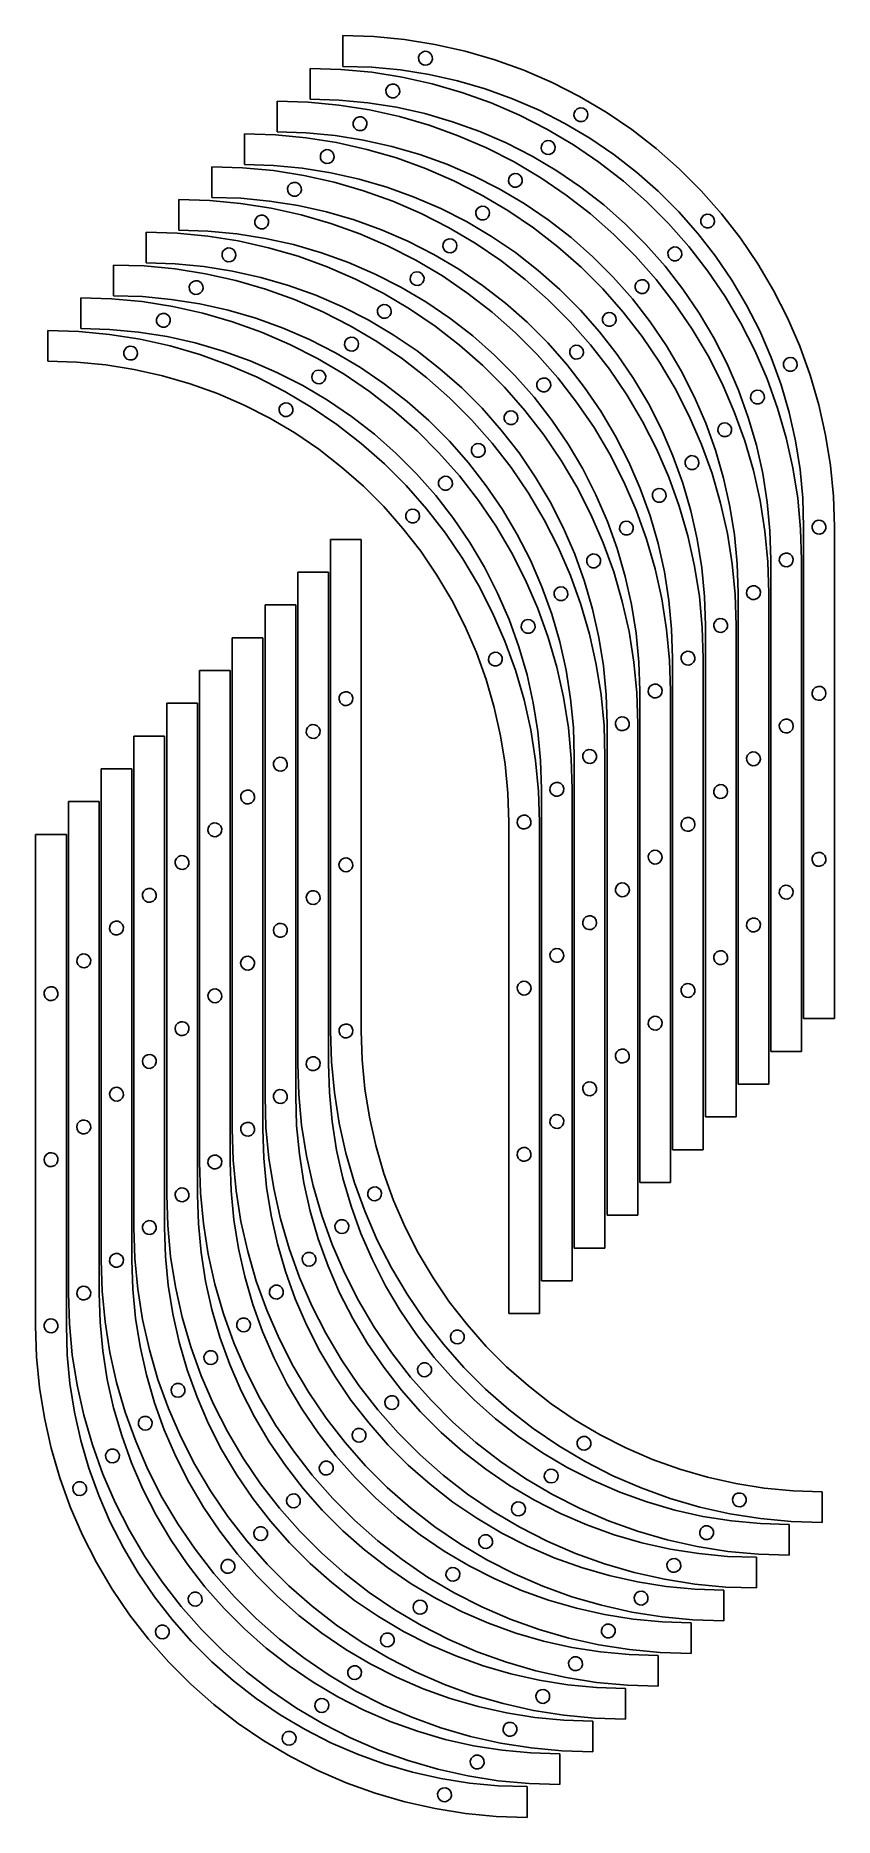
# Model space of a CAD drawing. Header units: metres. Extents: x 0.1 to 9.9, y 0.1 to 21.9.
import ezdxf

# ---------------------------------------------------------------- set-up
doc = ezdxf.new("R2010")
doc.units = ezdxf.units.M

msp = doc.modelspace()

# ---------------------------------------------------------------- linework, layer by layer
for p, q in [((4.25174, 21.8632), (3.875, 21.875)), ((3.875, 21.875), (3.875, 21.5)), ((4.627, 21.8277), (4.25174, 21.8632)), ((4.99928, 21.7687), (4.627, 21.8277)), ((5.36713, 21.6865), (4.99928, 21.7687)), ((4.80061, 21.614), (4.81192, 21.6437)), ((4.80229, 21.5769), (4.80061, 21.614)), ((4.81625, 21.5483), (4.80229, 21.5769)), ((4.81192, 21.6437), (4.83778, 21.6703)), ((4.83978, 21.5268), (4.81625, 21.5483)), ((4.83778, 21.6703), (4.8725, 21.6834)), ((4.8725, 21.6834), (4.90431, 21.6818)), ((4.90431, 21.6818), (4.92422, 21.6742)), ((4.92422, 21.6742), (4.94905, 21.6543)), ((4.95673, 21.5546), (4.93524, 21.5311)), ((4.94905, 21.6543), (4.96635, 21.6215)), ((4.9688, 21.5897), (4.95673, 21.5546)), ((4.96635, 21.6215), (4.9688, 21.5897)), ((5.7291, 21.5813), (5.36713, 21.6865)), ((6.08374, 21.4536), (5.7291, 21.5813)), ((3.85175, 21.4632), (3.47501, 21.475)), ((3.47501, 21.475), (3.47501, 21.1)), ((4.22699, 21.4277), (3.85175, 21.4632)), ((3.875, 21.5), (4.2282, 21.4889)), ((4.59927, 21.3687), (4.22699, 21.4277)), ((4.2282, 21.4889), (4.57999, 21.4556)), ((4.57999, 21.4556), (4.92902, 21.4004)), ((4.96712, 21.2865), (4.59927, 21.3687)), ((4.86957, 21.5155), (4.83978, 21.5268)), ((4.9066, 21.5172), (4.86957, 21.5155)), ((4.93524, 21.5311), (4.9066, 21.5172)), ((4.92902, 21.4004), (5.27388, 21.3233)), ((5.27388, 21.3233), (5.61322, 21.2247)), ((6.42967, 21.304), (6.08374, 21.4536)), ((3.47501, 21.1), (3.8282, 21.0889)), ((4.4006, 21.2139), (4.41191, 21.2437)), ((4.40228, 21.1769), (4.4006, 21.2139)), ((4.41624, 21.1483), (4.40228, 21.1769)), ((4.41191, 21.2437), (4.43777, 21.2703)), ((4.43977, 21.1268), (4.41624, 21.1483)), ((4.43777, 21.2703), (4.47249, 21.2834)), ((4.46956, 21.1155), (4.43977, 21.1268)), ((4.50659, 21.1172), (4.46956, 21.1155)), ((4.47249, 21.2834), (4.5043, 21.2818)), ((4.5043, 21.2818), (4.52422, 21.2742)), ((4.53523, 21.1311), (4.50659, 21.1172)), ((4.52422, 21.2742), (4.54904, 21.2543)), ((4.55672, 21.1546), (4.53523, 21.1311)), ((4.54904, 21.2543), (4.56635, 21.2215)), ((4.56879, 21.1897), (4.55672, 21.1546)), ((4.56635, 21.2215), (4.56879, 21.1897)), ((5.32909, 21.1813), (4.96712, 21.2865)), ((5.68373, 21.0536), (5.32909, 21.1813)), ((5.61322, 21.2247), (5.94569, 21.105)), ((5.94569, 21.105), (6.27, 20.9646)), ((6.76552, 21.1328), (6.42967, 21.304)), ((7.08995, 20.941), (6.76552, 21.1328)), ((3.45175, 21.0632), (3.07501, 21.075)), ((3.07501, 21.075), (3.07501, 20.7)), ((3.82701, 21.0277), (3.45175, 21.0632)), ((4.19928, 20.9687), (3.82701, 21.0277)), ((3.8282, 21.0889), (4.17998, 21.0556)), ((4.03778, 20.8703), (4.07249, 20.8834)), ((4.07249, 20.8834), (4.10431, 20.8818)), ((4.10431, 20.8818), (4.12422, 20.8742)), ((4.17998, 21.0556), (4.52901, 21.0004)), ((4.56712, 20.8865), (4.19928, 20.9687)), ((4.52901, 21.0004), (4.87387, 20.9233)), ((4.92909, 20.7813), (4.56712, 20.8865)), ((4.87387, 20.9233), (5.21321, 20.8247)), ((6.02966, 20.9039), (5.68373, 21.0536)), ((6.36551, 20.7328), (6.02966, 20.9039)), ((6.27, 20.9646), (6.58485, 20.8042)), ((6.6967, 20.8999), (6.69937, 20.9316)), ((6.70592, 20.8694), (6.6967, 20.8999)), ((6.69937, 20.9316), (6.71353, 20.9602)), ((6.71353, 20.9602), (6.73721, 20.9815)), ((6.73721, 20.9815), (6.77235, 20.9933)), ((6.77235, 20.9933), (6.80919, 20.989)), ((6.80919, 20.989), (6.83678, 20.9731)), ((6.83678, 20.9731), (6.85657, 20.9482)), ((6.86311, 20.8859), (6.84895, 20.8574)), ((6.85657, 20.9482), (6.86578, 20.9176)), ((6.86578, 20.9176), (6.86311, 20.8859)), ((7.4017, 20.7291), (7.08995, 20.941)), ((3.05174, 20.6631), (2.675, 20.675)), ((2.675, 20.675), (2.675, 20.3)), ((3.427, 20.6277), (3.05174, 20.6631)), ((3.07501, 20.7), (3.42821, 20.6889)), ((3.42821, 20.6889), (3.78, 20.6556)), ((4.00061, 20.8139), (4.01192, 20.8437)), ((4.00229, 20.7769), (4.00061, 20.8139)), ((4.01625, 20.7483), (4.00229, 20.7769)), ((4.01192, 20.8437), (4.03778, 20.8703)), ((4.03978, 20.7268), (4.01625, 20.7483)), ((4.06956, 20.7155), (4.03978, 20.7268)), ((4.1066, 20.7172), (4.06956, 20.7155)), ((4.13524, 20.7311), (4.1066, 20.7172)), ((4.12422, 20.8742), (4.14905, 20.8543)), ((4.15672, 20.7546), (4.13524, 20.7311)), ((4.14905, 20.8543), (4.16635, 20.8215)), ((4.16879, 20.7897), (4.15672, 20.7546)), ((4.16635, 20.8215), (4.16879, 20.7897)), ((5.28374, 20.6536), (4.92909, 20.7813)), ((5.21321, 20.8247), (5.54568, 20.705)), ((5.54568, 20.705), (5.87, 20.5646)), ((6.68994, 20.541), (6.36551, 20.7328)), ((6.58485, 20.8042), (6.88902, 20.6243)), ((6.72571, 20.8444), (6.70592, 20.8694)), ((6.75838, 20.8269), (6.72571, 20.8444)), ((6.79541, 20.825), (6.75838, 20.8269)), ((6.82527, 20.8361), (6.79541, 20.825)), ((6.84895, 20.8574), (6.82527, 20.8361)), ((7.69954, 20.4981), (7.4017, 20.7291)), ((3.79929, 20.5687), (3.427, 20.6277)), ((3.61192, 20.4437), (3.63779, 20.4703)), ((3.63779, 20.4703), (3.6725, 20.4834)), ((3.6725, 20.4834), (3.70432, 20.4818)), ((3.70432, 20.4818), (3.72423, 20.4742)), ((3.72423, 20.4742), (3.74905, 20.4543)), ((3.74905, 20.4543), (3.76636, 20.4215)), ((3.78, 20.6556), (4.12901, 20.6004)), ((4.16711, 20.4865), (3.79929, 20.5687)), ((4.12901, 20.6004), (4.47388, 20.5233)), ((4.52908, 20.3813), (4.16711, 20.4865)), ((4.47388, 20.5233), (4.81322, 20.4247)), ((5.62967, 20.504), (5.28374, 20.6536)), ((5.96552, 20.3328), (5.62967, 20.504)), ((5.87, 20.5646), (6.18484, 20.4042)), ((6.29669, 20.4999), (6.29936, 20.5316)), ((6.30591, 20.4694), (6.29669, 20.4999)), ((6.29936, 20.5316), (6.31352, 20.5602)), ((6.3257, 20.4444), (6.30591, 20.4694)), ((6.31352, 20.5602), (6.3372, 20.5815)), ((6.3372, 20.5815), (6.37234, 20.5933)), ((6.37234, 20.5933), (6.40918, 20.589)), ((6.40918, 20.589), (6.43677, 20.5731)), ((6.44894, 20.4574), (6.42526, 20.4361)), ((6.43677, 20.5731), (6.45656, 20.5481)), ((6.4631, 20.4859), (6.44894, 20.4574)), ((6.45656, 20.5481), (6.46577, 20.5176)), ((6.46577, 20.5176), (6.4631, 20.4859)), ((7.00169, 20.3291), (6.68994, 20.541)), ((6.88902, 20.6243), (7.18129, 20.4257)), ((7.98227, 20.2488), (7.69954, 20.4981)), ((2.65175, 20.2632), (2.27501, 20.275)), ((2.27501, 20.275), (2.27501, 19.9)), ((3.02701, 20.2277), (2.65175, 20.2632)), ((2.675, 20.3), (3.0282, 20.2889)), ((3.39929, 20.1687), (3.02701, 20.2277)), ((3.0282, 20.2889), (3.37999, 20.2556)), ((3.37999, 20.2556), (3.72902, 20.2003)), ((3.60062, 20.4139), (3.61192, 20.4437)), ((3.60229, 20.3769), (3.60062, 20.4139)), ((3.61626, 20.3483), (3.60229, 20.3769)), ((3.63979, 20.3268), (3.61626, 20.3483)), ((3.66957, 20.3155), (3.63979, 20.3268)), ((3.7066, 20.3172), (3.66957, 20.3155)), ((3.73524, 20.3311), (3.7066, 20.3172)), ((3.75673, 20.3546), (3.73524, 20.3311)), ((3.7688, 20.3897), (3.75673, 20.3546)), ((3.76636, 20.4215), (3.7688, 20.3897)), ((4.88373, 20.2536), (4.52908, 20.3813)), ((4.81322, 20.4247), (5.14569, 20.305)), ((5.22966, 20.1039), (4.88373, 20.2536)), ((5.14569, 20.305), (5.47, 20.1646)), ((6.28995, 20.141), (5.96552, 20.3328)), ((6.18484, 20.4042), (6.48901, 20.2243)), ((6.35837, 20.4269), (6.3257, 20.4444)), ((6.3954, 20.4249), (6.35837, 20.4269)), ((6.42526, 20.4361), (6.3954, 20.4249)), ((7.29953, 20.0981), (7.00169, 20.3291)), ((7.18129, 20.4257), (7.46049, 20.2091)), ((8.24881, 19.9823), (7.98227, 20.2488)), ((3.20062, 20.0139), (3.21193, 20.0437)), ((3.2023, 19.9769), (3.20062, 20.0139)), ((3.21193, 20.0437), (3.23779, 20.0703)), ((3.23779, 20.0703), (3.27251, 20.0834)), ((3.27251, 20.0834), (3.30432, 20.0818)), ((3.30432, 20.0818), (3.32423, 20.0742)), ((3.32423, 20.0742), (3.34906, 20.0543)), ((3.34906, 20.0543), (3.36636, 20.0215)), ((3.36636, 20.0215), (3.3688, 19.9897)), ((3.76714, 20.0865), (3.39929, 20.1687)), ((3.72902, 20.2003), (4.07387, 20.1233)), ((4.12909, 19.9813), (3.76714, 20.0865)), ((4.07387, 20.1233), (4.41321, 20.0247)), ((4.41321, 20.0247), (4.74568, 19.905)), ((5.56551, 19.9328), (5.22966, 20.1039)), ((5.47, 20.1646), (5.78485, 20.0042)), ((5.8967, 20.0999), (5.89937, 20.1316)), ((5.90591, 20.0694), (5.8967, 20.0999)), ((5.89937, 20.1316), (5.91353, 20.1602)), ((5.9257, 20.0444), (5.90591, 20.0694)), ((5.91353, 20.1602), (5.93721, 20.1815)), ((5.95837, 20.0269), (5.9257, 20.0444)), ((5.93721, 20.1815), (5.97235, 20.1933)), ((5.99541, 20.0249), (5.95837, 20.0269)), ((5.97235, 20.1933), (6.00919, 20.189)), ((6.02527, 20.0361), (5.99541, 20.0249)), ((6.00919, 20.189), (6.03677, 20.1731)), ((6.04895, 20.0574), (6.02527, 20.0361)), ((6.03677, 20.1731), (6.05656, 20.1481)), ((6.06311, 20.0859), (6.04895, 20.0574)), ((6.05656, 20.1481), (6.06578, 20.1176)), ((6.06578, 20.1176), (6.06311, 20.0859)), ((6.6017, 19.9291), (6.28995, 20.141)), ((6.48901, 20.2243), (6.78128, 20.0257)), ((6.78128, 20.0257), (7.06049, 19.8091)), ((7.58226, 19.8488), (7.29953, 20.0981)), ((7.46049, 20.2091), (7.72557, 19.9754)), ((2.25174, 19.8632), (1.875, 19.875)), ((1.875, 19.875), (1.875, 19.5)), ((2.627, 19.8277), (2.25174, 19.8632)), ((2.27501, 19.9), (2.6282, 19.8889)), ((2.99928, 19.7687), (2.627, 19.8277)), ((2.6282, 19.8889), (2.98, 19.8556)), ((2.98, 19.8556), (3.32903, 19.8004)), ((3.21626, 19.9483), (3.2023, 19.9769)), ((3.23979, 19.9268), (3.21626, 19.9483)), ((3.26958, 19.9155), (3.23979, 19.9268)), ((3.30661, 19.9172), (3.26958, 19.9155)), ((3.33525, 19.9311), (3.30661, 19.9172)), ((3.32903, 19.8004), (3.67389, 19.7233)), ((3.35674, 19.9546), (3.33525, 19.9311)), ((3.3688, 19.9897), (3.35674, 19.9546)), ((4.48373, 19.8536), (4.12909, 19.9813)), ((4.82967, 19.7039), (4.48373, 19.8536)), ((4.74568, 19.905), (5.06999, 19.7646)), ((5.5372, 19.7815), (5.57234, 19.7933)), ((5.88994, 19.741), (5.56551, 19.9328)), ((5.57234, 19.7933), (5.60918, 19.789)), ((5.78485, 20.0042), (6.08902, 19.8243)), ((6.08902, 19.8243), (6.38129, 19.6257)), ((6.89954, 19.6981), (6.6017, 19.9291)), ((7.06049, 19.8091), (7.32556, 19.5754)), ((7.8488, 19.5823), (7.58226, 19.8488)), ((7.72557, 19.9754), (7.97543, 19.7256)), ((8.49808, 19.6995), (8.24881, 19.9823)), ((2.80061, 19.614), (2.81192, 19.6437)), ((2.80229, 19.5769), (2.80061, 19.614)), ((2.81625, 19.5483), (2.80229, 19.5769)), ((2.81192, 19.6437), (2.83778, 19.6703)), ((2.83778, 19.6703), (2.8725, 19.6834)), ((2.8725, 19.6834), (2.90431, 19.6818)), ((2.90431, 19.6818), (2.92422, 19.6742)), ((2.92422, 19.6742), (2.94905, 19.6543)), ((2.94905, 19.6543), (2.96635, 19.6215)), ((2.9688, 19.5897), (2.95673, 19.5546)), ((2.96635, 19.6215), (2.9688, 19.5897)), ((3.36713, 19.6865), (2.99928, 19.7687)), ((3.7291, 19.5813), (3.36713, 19.6865)), ((3.67389, 19.7233), (4.01321, 19.6247)), ((4.08374, 19.4536), (3.7291, 19.5813)), ((4.01321, 19.6247), (4.34569, 19.505)), ((5.16551, 19.5328), (4.82967, 19.7039)), ((5.06999, 19.7646), (5.38484, 19.6042)), ((5.38484, 19.6042), (5.68901, 19.4243)), ((5.49669, 19.6999), (5.49936, 19.7316)), ((5.50591, 19.6694), (5.49669, 19.6999)), ((5.49936, 19.7316), (5.51352, 19.7601)), ((5.5257, 19.6444), (5.50591, 19.6694)), ((5.51352, 19.7601), (5.5372, 19.7815)), ((5.55836, 19.6269), (5.5257, 19.6444)), ((5.5954, 19.6249), (5.55836, 19.6269)), ((5.62526, 19.636), (5.5954, 19.6249)), ((5.60918, 19.789), (5.63676, 19.7731)), ((5.64894, 19.6574), (5.62526, 19.636)), ((5.63676, 19.7731), (5.65656, 19.7481)), ((5.6631, 19.6859), (5.64894, 19.6574)), ((5.65656, 19.7481), (5.66577, 19.7176)), ((5.66577, 19.7176), (5.6631, 19.6859)), ((6.20169, 19.5291), (5.88994, 19.741)), ((6.38129, 19.6257), (6.66049, 19.4091)), ((7.18227, 19.4488), (6.89954, 19.6981)), ((7.32556, 19.5754), (7.57542, 19.3256)), ((8.09807, 19.2995), (7.8488, 19.5823)), ((7.97543, 19.7256), (8.20914, 19.4605)), ((8.24402, 19.6265), (8.25554, 19.6562)), ((8.24425, 19.5947), (8.24402, 19.6265)), ((8.25618, 19.5652), (8.24425, 19.5947)), ((8.25554, 19.6562), (8.28159, 19.6826)), ((8.28159, 19.6826), (8.31639, 19.6954)), ((8.31639, 19.6954), (8.35333, 19.6922)), ((8.35333, 19.6922), (8.36328, 19.6884)), ((8.36328, 19.6884), (8.39275, 19.6658)), ((8.39275, 19.6658), (8.40828, 19.638)), ((8.41203, 19.6011), (8.3997, 19.5661)), ((8.40828, 19.638), (8.41203, 19.6011)), ((8.7291, 19.4017), (8.49808, 19.6995)), ((1.85175, 19.4632), (1.47501, 19.475)), ((1.47501, 19.475), (1.47501, 19.1)), ((2.22701, 19.4277), (1.85175, 19.4632)), ((1.875, 19.5), (2.2282, 19.4889)), ((2.59929, 19.3687), (2.22701, 19.4277)), ((2.2282, 19.4889), (2.57999, 19.4556)), ((2.57999, 19.4556), (2.92902, 19.4004)), ((2.96713, 19.2865), (2.59929, 19.3687)), ((2.83978, 19.5268), (2.81625, 19.5483)), ((2.86957, 19.5155), (2.83978, 19.5268)), ((2.9066, 19.5172), (2.86957, 19.5155)), ((2.93524, 19.5311), (2.9066, 19.5172)), ((2.92902, 19.4004), (3.27388, 19.3233)), ((2.95673, 19.5546), (2.93524, 19.5311)), ((4.42967, 19.304), (4.08374, 19.4536)), ((4.34569, 19.505), (4.67, 19.3646)), ((4.67, 19.3646), (4.98485, 19.2042)), ((5.09937, 19.3316), (5.11353, 19.3602)), ((5.11353, 19.3602), (5.13721, 19.3815)), ((5.13721, 19.3815), (5.17235, 19.3933)), ((5.48994, 19.341), (5.16551, 19.5328)), ((5.17235, 19.3933), (5.20918, 19.389)), ((5.20918, 19.389), (5.23677, 19.3731)), ((5.23677, 19.3731), (5.25656, 19.3481)), ((5.68901, 19.4243), (5.98128, 19.2257)), ((6.49953, 19.2981), (6.20169, 19.5291)), ((6.66049, 19.4091), (6.92557, 19.1754)), ((7.44881, 19.1823), (7.18227, 19.4488)), ((8.20914, 19.4605), (8.42572, 19.1813)), ((8.28258, 19.5391), (8.25618, 19.5652)), ((8.31229, 19.5276), (8.28258, 19.5391)), ((8.34413, 19.5278), (8.31229, 19.5276)), ((8.37367, 19.5397), (8.34413, 19.5278)), ((8.3997, 19.5661), (8.37367, 19.5397)), ((8.94096, 19.09), (8.7291, 19.4017)), ((2.40062, 19.2139), (2.41193, 19.2437)), ((2.4023, 19.1769), (2.40062, 19.2139)), ((2.41626, 19.1483), (2.4023, 19.1769)), ((2.41193, 19.2437), (2.43779, 19.2703)), ((2.43979, 19.1268), (2.41626, 19.1483)), ((2.43779, 19.2703), (2.4725, 19.2834)), ((2.4725, 19.2834), (2.50432, 19.2818)), ((2.50432, 19.2818), (2.52423, 19.2742)), ((2.52423, 19.2742), (2.54906, 19.2543)), ((2.55673, 19.1546), (2.53525, 19.1311)), ((2.54906, 19.2543), (2.56636, 19.2215)), ((2.5688, 19.1897), (2.55673, 19.1546)), ((2.56636, 19.2215), (2.5688, 19.1897)), ((3.3291, 19.1813), (2.96713, 19.2865)), ((3.27388, 19.3233), (3.61322, 19.2247)), ((3.68375, 19.0536), (3.3291, 19.1813)), ((3.61322, 19.2247), (3.94569, 19.105)), ((4.76552, 19.1328), (4.42967, 19.304)), ((4.98485, 19.2042), (5.28902, 19.0243)), ((5.09669, 19.2999), (5.09937, 19.3316)), ((5.10591, 19.2694), (5.09669, 19.2999)), ((5.1257, 19.2444), (5.10591, 19.2694)), ((5.15837, 19.2269), (5.1257, 19.2444)), ((5.1954, 19.2249), (5.15837, 19.2269)), ((5.22527, 19.2361), (5.1954, 19.2249)), ((5.24895, 19.2574), (5.22527, 19.2361)), ((5.26311, 19.2859), (5.24895, 19.2574)), ((5.25656, 19.3481), (5.26578, 19.3176)), ((5.26578, 19.3176), (5.26311, 19.2859)), ((5.8017, 19.1291), (5.48994, 19.341)), ((5.98128, 19.2257), (6.26048, 19.0091)), ((6.78226, 19.0488), (6.49953, 19.2981)), ((6.92557, 19.1754), (7.17543, 18.9256)), ((7.69807, 18.8995), (7.44881, 19.1823)), ((7.57542, 19.3256), (7.80913, 19.0605)), ((7.84401, 19.2265), (7.85553, 19.2562)), ((7.84424, 19.1947), (7.84401, 19.2265)), ((7.85617, 19.1651), (7.84424, 19.1947)), ((7.85553, 19.2562), (7.88158, 19.2826)), ((7.88257, 19.1391), (7.85617, 19.1651)), ((7.88158, 19.2826), (7.91638, 19.2954)), ((7.91638, 19.2954), (7.95332, 19.2922)), ((7.95332, 19.2922), (7.96327, 19.2883)), ((7.96327, 19.2883), (7.99274, 19.2658)), ((7.99969, 19.1661), (7.97366, 19.1397)), ((7.99274, 19.2658), (8.00827, 19.238)), ((8.01202, 19.2011), (7.99969, 19.1661)), ((8.00827, 19.238), (8.01202, 19.2011)), ((8.32909, 19.0017), (8.09807, 19.2995)), ((8.42572, 19.1813), (8.62434, 18.889)), ((1.45175, 19.0632), (1.07501, 19.075)), ((1.07501, 19.075), (1.07501, 18.7)), ((1.82701, 19.0277), (1.45175, 19.0632)), ((1.47501, 19.1), (1.8282, 19.0889)), ((2.1993, 18.9687), (1.82701, 19.0277)), ((1.8282, 19.0889), (2.17999, 19.0556)), ((2.17999, 19.0556), (2.52902, 19.0004)), ((2.56714, 18.8865), (2.1993, 18.9687)), ((2.46957, 19.1155), (2.43979, 19.1268)), ((2.50661, 19.1172), (2.46957, 19.1155)), ((2.53525, 19.1311), (2.50661, 19.1172)), ((2.52902, 19.0004), (2.87389, 18.9233)), ((2.87389, 18.9233), (3.21323, 18.8247)), ((4.02966, 18.9039), (3.68375, 19.0536)), ((3.94569, 19.105), (4.27, 18.9646)), ((4.27, 18.9646), (4.58485, 18.8042)), ((4.6967, 18.8999), (4.69937, 18.9316)), ((4.69937, 18.9316), (4.71353, 18.9602)), ((4.71353, 18.9602), (4.73721, 18.9815)), ((4.73721, 18.9815), (4.77235, 18.9933)), ((5.08995, 18.941), (4.76552, 19.1328)), ((4.77235, 18.9933), (4.80919, 18.989)), ((4.80919, 18.989), (4.83678, 18.9731)), ((4.83678, 18.9731), (4.85657, 18.9482)), ((4.85657, 18.9482), (4.86578, 18.9176)), ((5.4017, 18.7291), (5.08995, 18.941)), ((5.28902, 19.0243), (5.58128, 18.8257)), ((6.09953, 18.8981), (5.8017, 19.1291)), ((6.26048, 19.0091), (6.52556, 18.7754)), ((7.0488, 18.7823), (6.78226, 19.0488)), ((7.17543, 18.9256), (7.40913, 18.6605)), ((7.80913, 19.0605), (8.02571, 18.7813)), ((7.91228, 19.1276), (7.88257, 19.1391)), ((7.94412, 19.1278), (7.91228, 19.1276)), ((7.97366, 19.1397), (7.94412, 19.1278)), ((8.54095, 18.6899), (8.32909, 19.0017)), ((9.13283, 18.7655), (8.94096, 19.09)), ((2.00063, 18.8139), (2.01193, 18.8437)), ((2.0023, 18.7769), (2.00063, 18.8139)), ((2.01627, 18.7483), (2.0023, 18.7769)), ((2.01193, 18.8437), (2.0378, 18.8703)), ((2.03979, 18.7268), (2.01627, 18.7483)), ((2.0378, 18.8703), (2.07251, 18.8834)), ((2.06958, 18.7155), (2.03979, 18.7268)), ((2.10661, 18.7172), (2.06958, 18.7155)), ((2.07251, 18.8834), (2.10432, 18.8818)), ((2.10432, 18.8818), (2.12424, 18.8742)), ((2.13525, 18.7311), (2.10661, 18.7172)), ((2.12424, 18.8742), (2.14906, 18.8543)), ((2.15674, 18.7546), (2.13525, 18.7311)), ((2.14906, 18.8543), (2.16637, 18.8215)), ((2.16881, 18.7897), (2.15674, 18.7546)), ((2.16637, 18.8215), (2.16881, 18.7897)), ((2.92911, 18.7813), (2.56714, 18.8865)), ((3.28375, 18.6536), (2.92911, 18.7813)), ((3.21323, 18.8247), (3.5457, 18.705)), ((4.36551, 18.7328), (4.02966, 18.9039)), ((4.68994, 18.541), (4.36551, 18.7328)), ((4.58485, 18.8042), (4.88902, 18.6243)), ((4.70592, 18.8694), (4.6967, 18.8999)), ((4.72571, 18.8444), (4.70592, 18.8694)), ((4.75838, 18.8269), (4.72571, 18.8444)), ((4.79541, 18.825), (4.75838, 18.8269)), ((4.82527, 18.8361), (4.79541, 18.825)), ((4.84895, 18.8574), (4.82527, 18.8361)), ((4.86311, 18.8859), (4.84895, 18.8574)), ((4.86578, 18.9176), (4.86311, 18.8859)), ((5.69954, 18.4981), (5.4017, 18.7291)), ((5.58128, 18.8257), (5.86049, 18.6091)), ((6.38226, 18.6488), (6.09953, 18.8981)), ((6.52556, 18.7754), (6.77542, 18.5256)), ((7.29807, 18.4995), (7.0488, 18.7823)), ((7.44402, 18.8265), (7.45554, 18.8562)), ((7.44424, 18.7947), (7.44402, 18.8265)), ((7.45618, 18.7652), (7.44424, 18.7947)), ((7.45554, 18.8562), (7.48158, 18.8826)), ((7.48257, 18.7391), (7.45618, 18.7652)), ((7.48158, 18.8826), (7.51639, 18.8954)), ((7.51228, 18.7276), (7.48257, 18.7391)), ((7.54413, 18.7278), (7.51228, 18.7276)), ((7.51639, 18.8954), (7.55333, 18.8922)), ((7.57367, 18.7397), (7.54413, 18.7278)), ((7.55333, 18.8922), (7.56328, 18.8884)), ((7.56328, 18.8884), (7.59274, 18.8658)), ((7.5997, 18.7661), (7.57367, 18.7397)), ((7.59274, 18.8658), (7.60828, 18.838)), ((7.61203, 18.8011), (7.5997, 18.7661)), ((7.60828, 18.838), (7.61203, 18.8011)), ((7.92909, 18.6017), (7.69807, 18.8995)), ((8.02571, 18.7813), (8.22433, 18.489)), ((8.62434, 18.889), (8.80421, 18.5849)), ((9.30396, 18.4297), (9.13283, 18.7655)), ((1.05174, 18.6631), (0.675003, 18.675)), ((0.675003, 18.675), (0.675003, 18.3)), ((1.427, 18.6277), (1.05174, 18.6631)), ((1.07501, 18.7), (1.42821, 18.6889)), ((1.79929, 18.5687), (1.427, 18.6277)), ((1.42821, 18.6889), (1.78, 18.6556)), ((1.78, 18.6556), (2.12903, 18.6004)), ((2.16713, 18.4865), (1.79929, 18.5687)), ((2.12903, 18.6004), (2.47389, 18.5233)), ((2.47389, 18.5233), (2.81323, 18.4247)), ((3.62968, 18.504), (3.28375, 18.6536)), ((3.5457, 18.705), (3.87001, 18.5646)), ((3.9655, 18.3328), (3.62968, 18.504)), ((3.87001, 18.5646), (4.18484, 18.4042)), ((4.29669, 18.4999), (4.29936, 18.5316)), ((4.30591, 18.4694), (4.29669, 18.4999)), ((4.29936, 18.5316), (4.31352, 18.5602)), ((4.31352, 18.5602), (4.3372, 18.5815)), ((4.3372, 18.5815), (4.37234, 18.5933)), ((4.37234, 18.5933), (4.40918, 18.589)), ((4.40918, 18.589), (4.43677, 18.5731)), ((4.43677, 18.5731), (4.45656, 18.5481)), ((4.45656, 18.5481), (4.46577, 18.5176)), ((4.46577, 18.5176), (4.4631, 18.4859)), ((5.00168, 18.3291), (4.68994, 18.541)), ((4.88902, 18.6243), (5.18129, 18.4257)), ((5.98225, 18.2488), (5.69954, 18.4981)), ((5.86049, 18.6091), (6.12556, 18.3754)), ((6.6488, 18.3823), (6.38226, 18.6488)), ((6.77542, 18.5256), (7.00912, 18.2605)), ((7.08157, 18.4826), (7.11638, 18.4954)), ((7.11638, 18.4954), (7.15332, 18.4922)), ((7.15332, 18.4922), (7.16327, 18.4883)), ((7.16327, 18.4883), (7.19273, 18.4658)), ((7.52908, 18.2017), (7.29807, 18.4995)), ((7.40913, 18.6605), (7.62572, 18.3813)), ((8.14096, 18.2899), (7.92909, 18.6017)), ((8.22433, 18.489), (8.40421, 18.1848)), ((8.73282, 18.3655), (8.54095, 18.6899)), ((8.80421, 18.5849), (8.96465, 18.27)), ((0.651749, 18.2632), (0.275009, 18.275)), ((0.275009, 18.275), (0.275009, 17.9)), ((0.675003, 18.3), (1.0282, 18.2889)), ((1.0282, 18.2889), (1.37999, 18.2556)), ((1.60062, 18.4139), (1.61192, 18.4437)), ((1.60229, 18.3769), (1.60062, 18.4139)), ((1.61626, 18.3483), (1.60229, 18.3769)), ((1.61192, 18.4437), (1.63779, 18.4703)), ((1.63979, 18.3268), (1.61626, 18.3483)), ((1.63779, 18.4703), (1.6725, 18.4834)), ((1.66957, 18.3155), (1.63979, 18.3268)), ((1.7066, 18.3172), (1.66957, 18.3155)), ((1.6725, 18.4834), (1.70432, 18.4818)), ((1.70432, 18.4818), (1.72423, 18.4742)), ((1.73524, 18.3311), (1.7066, 18.3172)), ((1.72423, 18.4742), (1.74905, 18.4543)), ((1.75673, 18.3546), (1.73524, 18.3311)), ((1.74905, 18.4543), (1.76636, 18.4215)), ((1.7688, 18.3897), (1.75673, 18.3546)), ((1.76636, 18.4215), (1.7688, 18.3897)), ((2.5291, 18.3813), (2.16713, 18.4865)), ((2.88373, 18.2536), (2.5291, 18.3813)), ((2.81323, 18.4247), (3.14569, 18.305)), ((3.14569, 18.305), (3.47, 18.1646)), ((4.28993, 18.141), (3.9655, 18.3328)), ((4.18484, 18.4042), (4.489, 18.2243)), ((4.3257, 18.4444), (4.30591, 18.4694)), ((4.35837, 18.4269), (4.3257, 18.4444)), ((4.3954, 18.4249), (4.35837, 18.4269)), ((4.42526, 18.4361), (4.3954, 18.4249)), ((4.44894, 18.4574), (4.42526, 18.4361)), ((4.4631, 18.4859), (4.44894, 18.4574)), ((5.29951, 18.0981), (5.00168, 18.3291)), ((5.18129, 18.4257), (5.46048, 18.2091)), ((6.12556, 18.3754), (6.37543, 18.1256)), ((6.89807, 18.0995), (6.6488, 18.3823)), ((7.04401, 18.4265), (7.05553, 18.4562)), ((7.04424, 18.3947), (7.04401, 18.4265)), ((7.05617, 18.3651), (7.04424, 18.3947)), ((7.05553, 18.4562), (7.08157, 18.4826)), ((7.08257, 18.3391), (7.05617, 18.3651)), ((7.11227, 18.3276), (7.08257, 18.3391)), ((7.14412, 18.3278), (7.11227, 18.3276)), ((7.17366, 18.3397), (7.14412, 18.3278)), ((7.19969, 18.3661), (7.17366, 18.3397)), ((7.19273, 18.4658), (7.20827, 18.438)), ((7.21202, 18.4011), (7.19969, 18.3661)), ((7.20827, 18.438), (7.21202, 18.4011)), ((7.62572, 18.3813), (7.82434, 18.089)), ((8.33282, 17.9655), (8.14096, 18.2899)), ((8.90395, 18.0297), (8.73282, 18.3655)), ((8.96465, 18.27), (9.10498, 17.9457)), ((9.45364, 18.0837), (9.30396, 18.4297)), ((1.02701, 18.2277), (0.651749, 18.2632)), ((1.39929, 18.1687), (1.02701, 18.2277)), ((1.21193, 18.0437), (1.23779, 18.0703)), ((1.23779, 18.0703), (1.27251, 18.0834)), ((1.27251, 18.0834), (1.30432, 18.0818)), ((1.30432, 18.0818), (1.32423, 18.0742)), ((1.32423, 18.0742), (1.34906, 18.0543)), ((1.34906, 18.0543), (1.36636, 18.0215)), ((1.37999, 18.2556), (1.72902, 18.2003)), ((1.76714, 18.0865), (1.39929, 18.1687)), ((1.72902, 18.2003), (2.07387, 18.1233)), ((2.12909, 17.9813), (1.76714, 18.0865)), ((2.07387, 18.1233), (2.41321, 18.0247)), ((3.22966, 18.1039), (2.88373, 18.2536)), ((3.56551, 17.9328), (3.22966, 18.1039)), ((3.47, 18.1646), (3.78485, 18.0042)), ((3.89668, 18.0999), (3.89935, 18.1316)), ((3.9059, 18.0694), (3.89668, 18.0999)), ((3.89935, 18.1316), (3.91351, 18.1602)), ((3.92569, 18.0444), (3.9059, 18.0694)), ((3.91351, 18.1602), (3.93719, 18.1815)), ((3.93719, 18.1815), (3.97234, 18.1933)), ((3.97234, 18.1933), (4.00917, 18.189)), ((4.00917, 18.189), (4.03676, 18.1731)), ((4.04893, 18.0574), (4.02525, 18.0361)), ((4.03676, 18.1731), (4.05655, 18.1481)), ((4.0631, 18.0859), (4.04893, 18.0574)), ((4.05655, 18.1481), (4.06577, 18.1176)), ((4.06577, 18.1176), (4.0631, 18.0859)), ((4.60168, 17.9291), (4.28993, 18.141)), ((4.489, 18.2243), (4.78127, 18.0257)), ((5.58224, 17.8488), (5.29951, 18.0981)), ((5.46048, 18.2091), (5.72556, 17.9754)), ((6.24881, 17.9823), (5.98225, 18.2488)), ((6.37543, 18.1256), (6.60913, 17.8605)), ((6.64401, 18.0265), (6.65553, 18.0562)), ((6.65553, 18.0562), (6.68158, 18.0826)), ((6.68158, 18.0826), (6.71638, 18.0954)), ((6.71638, 18.0954), (6.75333, 18.0922)), ((6.75333, 18.0922), (6.76328, 18.0883)), ((6.76328, 18.0883), (6.79274, 18.0658)), ((6.79274, 18.0658), (6.80827, 18.038)), ((7.12909, 17.8017), (6.89807, 18.0995)), ((7.00912, 18.2605), (7.22571, 17.9813)), ((7.74095, 17.8899), (7.52908, 18.2017)), ((7.82434, 18.089), (8.00421, 17.7849)), ((8.40421, 18.1848), (8.56464, 17.87)), ((9.58133, 17.7291), (9.45364, 18.0837)), ((0.275009, 17.9), (0.628204, 17.8889)), ((0.628204, 17.8889), (0.979996, 17.8556)), ((0.979996, 17.8556), (1.32903, 17.8004)), ((1.20062, 18.0139), (1.21193, 18.0437)), ((1.2023, 17.9769), (1.20062, 18.0139)), ((1.21626, 17.9483), (1.2023, 17.9769)), ((1.23979, 17.9268), (1.21626, 17.9483)), ((1.26958, 17.9155), (1.23979, 17.9268)), ((1.30661, 17.9172), (1.26958, 17.9155)), ((1.33525, 17.9311), (1.30661, 17.9172)), ((1.35674, 17.9546), (1.33525, 17.9311)), ((1.3688, 17.9897), (1.35674, 17.9546)), ((1.36636, 18.0215), (1.3688, 17.9897)), ((2.48373, 17.8536), (2.12909, 17.9813)), ((2.41321, 18.0247), (2.74568, 17.905)), ((2.82967, 17.7039), (2.48373, 17.8536)), ((2.74568, 17.905), (3.06999, 17.7646)), ((3.88992, 17.741), (3.56551, 17.9328)), ((3.78485, 18.0042), (4.089, 17.8243)), ((3.95836, 18.0269), (3.92569, 18.0444)), ((3.99539, 18.0249), (3.95836, 18.0269)), ((4.02525, 18.0361), (3.99539, 18.0249)), ((4.89952, 17.6981), (4.60168, 17.9291)), ((4.78127, 18.0257), (5.06047, 17.8091)), ((5.84879, 17.5823), (5.58224, 17.8488)), ((5.72556, 17.9754), (5.97542, 17.7256)), ((6.49808, 17.6995), (6.24881, 17.9823)), ((6.60913, 17.8605), (6.82571, 17.5813)), ((6.64424, 17.9947), (6.64401, 18.0265)), ((6.65617, 17.9651), (6.64424, 17.9947)), ((6.68257, 17.9391), (6.65617, 17.9651)), ((6.71228, 17.9276), (6.68257, 17.9391)), ((6.74413, 17.9278), (6.71228, 17.9276)), ((6.77367, 17.9397), (6.74413, 17.9278)), ((6.7997, 17.9661), (6.77367, 17.9397)), ((6.81203, 18.0011), (6.7997, 17.9661)), ((6.80827, 18.038), (6.81203, 18.0011)), ((7.22571, 17.9813), (7.42433, 17.689)), ((7.93282, 17.5655), (7.74095, 17.8899)), ((8.50395, 17.6297), (8.33282, 17.9655)), ((8.56464, 17.87), (8.70497, 17.5457)), ((9.05363, 17.6837), (8.90395, 18.0297)), ((9.10498, 17.9457), (9.22469, 17.6132)), ((9.25305, 17.8494), (9.25525, 17.8864)), ((9.26682, 17.815), (9.25305, 17.8494)), ((9.25525, 17.8864), (9.27299, 17.919)), ((9.27299, 17.919), (9.2981, 17.9386)), ((9.2981, 17.9386), (9.32866, 17.9476)), ((9.32866, 17.9476), (9.36546, 17.9431)), ((9.36546, 17.9431), (9.37044, 17.9411)), ((9.37044, 17.9411), (9.40051, 17.9194)), ((9.40051, 17.9194), (9.4185, 17.887)), ((9.42096, 17.85), (9.40742, 17.8155)), ((9.4185, 17.887), (9.42096, 17.85)), ((1.32903, 17.8004), (1.67389, 17.7233)), ((1.67389, 17.7233), (2.01321, 17.6247)), ((2.01321, 17.6247), (2.34569, 17.505)), ((3.16551, 17.5328), (2.82967, 17.7039)), ((3.06999, 17.7646), (3.38484, 17.6042)), ((3.49669, 17.6999), (3.49936, 17.7316)), ((3.50591, 17.6694), (3.49669, 17.6999)), ((3.49936, 17.7316), (3.51352, 17.7601)), ((3.5257, 17.6444), (3.50591, 17.6694)), ((3.51352, 17.7601), (3.5372, 17.7815)), ((3.55836, 17.6269), (3.5257, 17.6444)), ((3.5372, 17.7815), (3.57234, 17.7933)), ((3.5954, 17.6249), (3.55836, 17.6269)), ((3.57234, 17.7933), (3.60918, 17.789)), ((3.62526, 17.636), (3.5954, 17.6249)), ((3.60918, 17.789), (3.63676, 17.7731)), ((3.64894, 17.6574), (3.62526, 17.636)), ((3.63676, 17.7731), (3.65656, 17.7481)), ((3.6631, 17.6859), (3.64894, 17.6574)), ((3.65656, 17.7481), (3.66577, 17.7176)), ((3.66577, 17.7176), (3.6631, 17.6859)), ((4.20168, 17.5291), (3.88992, 17.741)), ((4.089, 17.8243), (4.38127, 17.6257)), ((4.38127, 17.6257), (4.66048, 17.4091)), ((5.18225, 17.4488), (4.89952, 17.6981)), ((5.06047, 17.8091), (5.32555, 17.5754)), ((5.97542, 17.7256), (6.20914, 17.4605)), ((6.24402, 17.6265), (6.25554, 17.6562)), ((6.24425, 17.5947), (6.24402, 17.6265)), ((6.25554, 17.6562), (6.28159, 17.6826)), ((6.28159, 17.6826), (6.31639, 17.6954)), ((6.31639, 17.6954), (6.35333, 17.6922)), ((6.35333, 17.6922), (6.36328, 17.6884)), ((6.36328, 17.6884), (6.39275, 17.6658)), ((6.39275, 17.6658), (6.40828, 17.638)), ((6.40828, 17.638), (6.41203, 17.6011)), ((6.7291, 17.4017), (6.49808, 17.6995)), ((7.34096, 17.4899), (7.12909, 17.8017)), ((7.42433, 17.689), (7.6042, 17.3848)), ((8.00421, 17.7849), (8.16464, 17.47)), ((8.65364, 17.2837), (8.50395, 17.6297)), ((9.18132, 17.3291), (9.05363, 17.6837)), ((9.28943, 17.7925), (9.26682, 17.815)), ((9.31871, 17.78), (9.28943, 17.7925)), ((9.35579, 17.7801), (9.31871, 17.78)), ((9.38498, 17.7928), (9.35579, 17.7801)), ((9.40742, 17.8155), (9.38498, 17.7928)), ((9.68649, 17.3671), (9.58133, 17.7291)), ((2.34569, 17.505), (2.67, 17.3646)), ((3.48994, 17.341), (3.16551, 17.5328)), ((3.38484, 17.6042), (3.68901, 17.4243)), ((3.68901, 17.4243), (3.98126, 17.2257)), ((4.49951, 17.2981), (4.20168, 17.5291)), ((4.66048, 17.4091), (4.92555, 17.1754)), ((5.44879, 17.1823), (5.18225, 17.4488)), ((5.32555, 17.5754), (5.57541, 17.3256)), ((6.09807, 17.2995), (5.84879, 17.5823)), ((6.20914, 17.4605), (6.42572, 17.1813)), ((6.25618, 17.5652), (6.24425, 17.5947)), ((6.28258, 17.5391), (6.25618, 17.5652)), ((6.31229, 17.5276), (6.28258, 17.5391)), ((6.34413, 17.5278), (6.31229, 17.5276)), ((6.37367, 17.5397), (6.34413, 17.5278)), ((6.3997, 17.5661), (6.37367, 17.5397)), ((6.41203, 17.6011), (6.3997, 17.5661)), ((6.94096, 17.09), (6.7291, 17.4017)), ((6.82571, 17.5813), (7.02434, 17.289)), ((7.53282, 17.1655), (7.34096, 17.4899)), ((8.10394, 17.2297), (7.93282, 17.5655)), ((8.16464, 17.47), (8.30498, 17.1457)), ((8.70497, 17.5457), (8.82468, 17.2132)), ((8.85304, 17.4494), (8.85524, 17.4864)), ((8.86681, 17.4149), (8.85304, 17.4494)), ((8.85524, 17.4864), (8.87299, 17.519)), ((8.88942, 17.3925), (8.86681, 17.4149)), ((8.87299, 17.519), (8.89809, 17.5386)), ((8.89809, 17.5386), (8.92865, 17.5476)), ((8.92865, 17.5476), (8.96545, 17.543)), ((8.96545, 17.543), (8.97043, 17.5411)), ((8.97043, 17.5411), (9.0005, 17.5194)), ((9.00742, 17.4155), (8.98497, 17.3928)), ((9.0005, 17.5194), (9.01849, 17.487)), ((9.02095, 17.45), (9.00742, 17.4155)), ((9.01849, 17.487), (9.02095, 17.45)), ((9.22469, 17.6132), (9.32327, 17.2739)), ((2.67, 17.3646), (2.98485, 17.2042)), ((2.98485, 17.2042), (3.28902, 17.0243)), ((3.09669, 17.2999), (3.09937, 17.3316)), ((3.10591, 17.2694), (3.09669, 17.2999)), ((3.09937, 17.3316), (3.11353, 17.3602)), ((3.1257, 17.2444), (3.10591, 17.2694)), ((3.11353, 17.3602), (3.13721, 17.3815)), ((3.15837, 17.2269), (3.1257, 17.2444)), ((3.13721, 17.3815), (3.17235, 17.3933)), ((3.1954, 17.2249), (3.15837, 17.2269)), ((3.17235, 17.3933), (3.20918, 17.389)), ((3.22527, 17.2361), (3.1954, 17.2249)), ((3.20918, 17.389), (3.23677, 17.3731)), ((3.24895, 17.2574), (3.22527, 17.2361)), ((3.23677, 17.3731), (3.25656, 17.3481)), ((3.26311, 17.2859), (3.24895, 17.2574)), ((3.25656, 17.3481), (3.26578, 17.3176)), ((3.26578, 17.3176), (3.26311, 17.2859)), ((3.8017, 17.1291), (3.48994, 17.341)), ((3.98126, 17.2257), (4.26047, 17.0091)), ((4.78224, 17.0488), (4.49951, 17.2981)), ((5.57541, 17.3256), (5.80911, 17.0605)), ((5.84399, 17.2265), (5.85551, 17.2562)), ((5.84422, 17.1947), (5.84399, 17.2265)), ((5.85616, 17.1651), (5.84422, 17.1947)), ((5.85551, 17.2562), (5.88156, 17.2826)), ((5.88156, 17.2826), (5.91637, 17.2954)), ((5.91637, 17.2954), (5.95331, 17.2922)), ((5.95331, 17.2922), (5.96326, 17.2883)), ((5.96326, 17.2883), (5.99272, 17.2658)), ((5.99272, 17.2658), (6.00827, 17.238)), ((6.01202, 17.2011), (5.99968, 17.1661)), ((6.00827, 17.238), (6.01202, 17.2011)), ((6.32909, 17.0017), (6.09807, 17.2995)), ((7.02434, 17.289), (7.20421, 16.9848)), ((7.6042, 17.3848), (7.76463, 17.07)), ((8.25363, 16.8837), (8.10394, 17.2297)), ((8.78133, 16.9291), (8.65364, 17.2837)), ((8.82468, 17.2132), (8.92326, 16.8739)), ((8.9187, 17.38), (8.88942, 17.3925)), ((8.95578, 17.3801), (8.9187, 17.38)), ((8.98497, 17.3928), (8.95578, 17.3801)), ((9.28648, 16.9671), (9.18132, 17.3291)), ((9.32327, 17.2739), (9.40036, 16.929)), ((9.76872, 16.9993), (9.68649, 17.3671)), ((3.28902, 17.0243), (3.58128, 16.8257)), ((4.09952, 16.8981), (3.8017, 17.1291)), ((4.26047, 17.0091), (4.52554, 16.7754)), ((5.04878, 16.7823), (4.78224, 17.0488)), ((4.92555, 17.1754), (5.17542, 16.9256)), ((5.69806, 16.8995), (5.44879, 17.1823)), ((5.80911, 17.0605), (6.02571, 16.7813)), ((5.88255, 17.1391), (5.85616, 17.1651)), ((5.91226, 17.1276), (5.88255, 17.1391)), ((5.94411, 17.1278), (5.91226, 17.1276)), ((5.97365, 17.1397), (5.94411, 17.1278)), ((5.99968, 17.1661), (5.97365, 17.1397)), ((6.54095, 16.6899), (6.32909, 17.0017)), ((6.42572, 17.1813), (6.62434, 16.889)), ((7.13283, 16.7655), (6.94096, 17.09)), ((7.20421, 16.9848), (7.36464, 16.67)), ((7.70395, 16.8297), (7.53282, 17.1655)), ((7.76463, 17.07), (7.90497, 16.7457)), ((8.30498, 17.1457), (8.42468, 16.8132)), ((8.45305, 17.0494), (8.45525, 17.0864)), ((8.46681, 17.015), (8.45305, 17.0494)), ((8.45525, 17.0864), (8.47299, 17.119)), ((8.48943, 16.9925), (8.46681, 17.015)), ((8.47299, 17.119), (8.49809, 17.1386)), ((8.51871, 16.98), (8.48943, 16.9925)), ((8.49809, 17.1386), (8.52866, 17.1476)), ((8.55579, 16.9801), (8.51871, 16.98)), ((8.52866, 17.1476), (8.56546, 17.1431)), ((8.58498, 16.9928), (8.55579, 16.9801)), ((8.56546, 17.1431), (8.57043, 17.1411)), ((8.57043, 17.1411), (8.60051, 17.1194)), ((8.60742, 17.0155), (8.58498, 16.9928)), ((8.60051, 17.1194), (8.6185, 17.087)), ((8.62096, 17.05), (8.60742, 17.0155)), ((8.6185, 17.087), (8.62096, 17.05)), ((9.36871, 16.5993), (9.28648, 16.9671)), ((9.82768, 16.627), (9.76872, 16.9993)), ((3.58128, 16.8257), (3.86049, 16.6091)), ((4.38225, 16.6488), (4.09952, 16.8981)), ((4.52554, 16.7754), (4.77541, 16.5256)), ((5.29805, 16.4995), (5.04878, 16.7823)), ((5.17542, 16.9256), (5.40912, 16.6605)), ((5.444, 16.8265), (5.45552, 16.8562)), ((5.44423, 16.7947), (5.444, 16.8265)), ((5.45616, 16.7652), (5.44423, 16.7947)), ((5.45552, 16.8562), (5.48157, 16.8826)), ((5.48256, 16.7391), (5.45616, 16.7652)), ((5.48157, 16.8826), (5.51637, 16.8954)), ((5.51637, 16.8954), (5.55331, 16.8922)), ((5.55331, 16.8922), (5.56326, 16.8884)), ((5.56326, 16.8884), (5.59273, 16.8658)), ((5.59969, 16.7661), (5.57365, 16.7397)), ((5.59273, 16.8658), (5.60826, 16.838)), ((5.61201, 16.8011), (5.59969, 16.7661)), ((5.60826, 16.838), (5.61201, 16.8011)), ((5.92908, 16.6017), (5.69806, 16.8995)), ((6.02571, 16.7813), (6.22432, 16.489)), ((6.62434, 16.889), (6.80421, 16.5849)), ((7.30394, 16.4297), (7.13283, 16.7655)), ((7.85362, 16.4837), (7.70395, 16.8297)), ((8.09808, 16.7386), (8.12865, 16.7476)), ((8.12865, 16.7476), (8.16545, 16.743)), ((8.38132, 16.5291), (8.25363, 16.8837)), ((8.42468, 16.8132), (8.52327, 16.4739)), ((8.88649, 16.5671), (8.78133, 16.9291)), ((8.92326, 16.8739), (9.00035, 16.529)), ((9.40036, 16.929), (9.45564, 16.58)), ((3.86049, 16.6091), (4.12555, 16.3754)), ((4.64879, 16.3823), (4.38225, 16.6488)), ((5.40912, 16.6605), (5.6257, 16.3813)), ((5.51227, 16.7276), (5.48256, 16.7391)), ((5.54411, 16.7278), (5.51227, 16.7276)), ((5.57365, 16.7397), (5.54411, 16.7278)), ((6.14095, 16.2899), (5.92908, 16.6017)), ((6.7328, 16.3655), (6.54095, 16.6899)), ((6.80421, 16.5849), (6.96463, 16.27)), ((7.36464, 16.67), (7.50496, 16.3457)), ((7.90497, 16.7457), (8.02467, 16.4132)), ((8.05304, 16.6494), (8.05524, 16.6864)), ((8.0668, 16.6149), (8.05304, 16.6494)), ((8.05524, 16.6864), (8.07298, 16.719)), ((8.08942, 16.5925), (8.0668, 16.6149)), ((8.07298, 16.719), (8.09808, 16.7386)), ((8.1187, 16.58), (8.08942, 16.5925)), ((8.15578, 16.5801), (8.1187, 16.58)), ((8.18497, 16.5928), (8.15578, 16.5801)), ((8.16545, 16.743), (8.17043, 16.7411)), ((8.17043, 16.7411), (8.2005, 16.7194)), ((8.20741, 16.6154), (8.18497, 16.5928)), ((8.2005, 16.7194), (8.21849, 16.687)), ((8.22095, 16.65), (8.20741, 16.6154)), ((8.21849, 16.687), (8.22095, 16.65)), ((8.96872, 16.1993), (8.88649, 16.5671)), ((9.42767, 16.227), (9.36871, 16.5993)), ((9.45564, 16.58), (9.48889, 16.2282)), ((9.86316, 16.2517), (9.82768, 16.627)), ((4.12555, 16.3754), (4.37541, 16.1256)), ((4.89806, 16.0995), (4.64879, 16.3823)), ((4.77541, 16.5256), (5.00911, 16.2605)), ((5.04399, 16.4265), (5.05551, 16.4562)), ((5.04422, 16.3947), (5.04399, 16.4265)), ((5.05615, 16.3651), (5.04422, 16.3947)), ((5.05551, 16.4562), (5.08156, 16.4826)), ((5.08255, 16.3391), (5.05615, 16.3651)), ((5.08156, 16.4826), (5.11636, 16.4954)), ((5.11226, 16.3276), (5.08255, 16.3391)), ((5.1441, 16.3278), (5.11226, 16.3276)), ((5.11636, 16.4954), (5.15331, 16.4922)), ((5.17365, 16.3397), (5.1441, 16.3278)), ((5.15331, 16.4922), (5.16325, 16.4883)), ((5.16325, 16.4883), (5.19272, 16.4658)), ((5.19968, 16.3661), (5.17365, 16.3397)), ((5.19272, 16.4658), (5.20825, 16.438)), ((5.21201, 16.4011), (5.19968, 16.3661)), ((5.20825, 16.438), (5.21201, 16.4011)), ((5.52907, 16.2017), (5.29805, 16.4995)), ((5.6257, 16.3813), (5.82433, 16.089)), ((6.22432, 16.489), (6.40419, 16.1848)), ((6.90393, 16.0297), (6.7328, 16.3655)), ((7.45363, 16.0837), (7.30394, 16.4297)), ((7.50496, 16.3457), (7.62466, 16.0132)), ((7.65523, 16.2864), (7.67297, 16.319)), ((7.67297, 16.319), (7.69807, 16.3386)), ((7.69807, 16.3386), (7.72864, 16.3476)), ((7.72864, 16.3476), (7.76544, 16.343)), ((7.76544, 16.343), (7.77042, 16.3411)), ((7.77042, 16.3411), (7.80049, 16.3194)), ((7.80049, 16.3194), (7.81848, 16.287)), ((7.98131, 16.1291), (7.85362, 16.4837)), ((8.02467, 16.4132), (8.12326, 16.0739)), ((8.48648, 16.1671), (8.38132, 16.5291)), ((8.52327, 16.4739), (8.60036, 16.129)), ((9.00035, 16.529), (9.05563, 16.18)), ((4.37541, 16.1256), (4.60912, 15.8605)), ((4.68156, 16.0826), (4.71637, 16.0954)), ((4.71637, 16.0954), (4.75331, 16.0922)), ((5.12907, 15.8017), (4.89806, 16.0995)), ((5.00911, 16.2605), (5.22569, 15.9813)), ((5.74094, 15.8899), (5.52907, 16.2017)), ((6.33281, 15.9655), (6.14095, 16.2899)), ((6.40419, 16.1848), (6.56462, 15.87)), ((6.96463, 16.27), (7.10497, 15.9457)), ((7.65303, 16.2494), (7.65523, 16.2864)), ((7.66679, 16.215), (7.65303, 16.2494)), ((7.68941, 16.1925), (7.66679, 16.215)), ((7.71869, 16.18), (7.68941, 16.1925)), ((7.75577, 16.1801), (7.71869, 16.18)), ((7.78496, 16.1928), (7.75577, 16.1801)), ((7.8074, 16.2155), (7.78496, 16.1928)), ((7.82094, 16.25), (7.8074, 16.2155)), ((7.81848, 16.287), (7.82094, 16.25)), ((8.08649, 15.7671), (7.98131, 16.1291)), ((8.56871, 15.7993), (8.48648, 16.1671)), ((8.60036, 16.129), (8.65564, 15.78)), ((9.02768, 15.827), (8.96872, 16.1993)), ((9.05563, 16.18), (9.08888, 15.8282)), ((9.46315, 15.8517), (9.42767, 16.227)), ((9.48889, 16.2282), (9.5, 15.875)), ((9.875, 15.875), (9.86316, 16.2517)), ((4.644, 16.0265), (4.65552, 16.0562)), ((4.64423, 15.9947), (4.644, 16.0265)), ((4.65616, 15.9651), (4.64423, 15.9947)), ((4.65552, 16.0562), (4.68156, 16.0826)), ((4.68256, 15.9391), (4.65616, 15.9651)), ((4.71227, 15.9276), (4.68256, 15.9391)), ((4.74411, 15.9278), (4.71227, 15.9276)), ((4.77365, 15.9397), (4.74411, 15.9278)), ((4.75331, 16.0922), (4.76326, 16.0883)), ((4.76326, 16.0883), (4.79272, 16.0658)), ((4.79968, 15.9661), (4.77365, 15.9397)), ((4.79272, 16.0658), (4.80826, 16.038)), ((4.81201, 16.0011), (4.79968, 15.9661)), ((4.80826, 16.038), (4.81201, 16.0011)), ((5.22569, 15.9813), (5.42432, 15.689)), ((5.9328, 15.5655), (5.74094, 15.8899)), ((5.82433, 16.089), (6.0042, 15.7849)), ((6.50394, 15.6297), (6.33281, 15.9655)), ((7.05362, 15.6837), (6.90393, 16.0297)), ((7.10497, 15.9457), (7.22467, 15.6132)), ((7.25304, 15.8494), (7.25523, 15.8864)), ((7.25523, 15.8864), (7.27298, 15.919)), ((7.27298, 15.919), (7.29808, 15.9386)), ((7.29808, 15.9386), (7.32864, 15.9476)), ((7.32864, 15.9476), (7.36545, 15.9431)), ((7.36545, 15.9431), (7.37042, 15.9411)), ((7.37042, 15.9411), (7.4005, 15.9194)), ((7.4005, 15.9194), (7.41849, 15.887)), ((7.41849, 15.887), (7.42094, 15.85)), ((7.58131, 15.7291), (7.45363, 16.0837)), ((7.62466, 16.0132), (7.72325, 15.6739)), ((8.12326, 16.0739), (8.20035, 15.729)), ((9.60316, 15.8643), (9.60516, 15.8961)), ((9.60516, 15.8961), (9.61873, 15.925)), ((9.61873, 15.925), (9.64195, 15.9468)), ((9.64195, 15.9468), (9.67683, 15.9593)), ((9.67683, 15.9593), (9.70863, 15.9573)), ((9.70863, 15.9573), (9.73746, 15.9438)), ((9.73746, 15.9438), (9.75926, 15.9205)), ((9.75926, 15.9205), (9.77182, 15.8857)), ((9.77182, 15.8857), (9.76982, 15.8539)), ((4.10001, 15.725), (3.72501, 15.725)), ((3.72501, 15.725), (3.72501, 9.72499)), ((4.10001, 9.72499), (4.10001, 15.725)), ((4.60912, 15.8605), (4.8257, 15.5813)), ((5.34094, 15.49), (5.12907, 15.8017)), ((5.42432, 15.689), (5.60419, 15.3849)), ((6.0042, 15.7849), (6.16463, 15.47)), ((6.56462, 15.87), (6.70496, 15.5457)), ((7.1813, 15.3291), (7.05362, 15.6837)), ((7.2668, 15.815), (7.25304, 15.8494)), ((7.28941, 15.7925), (7.2668, 15.815)), ((7.3187, 15.78), (7.28941, 15.7925)), ((7.35577, 15.7801), (7.3187, 15.78)), ((7.38496, 15.7928), (7.35577, 15.7801)), ((7.40741, 15.8155), (7.38496, 15.7928)), ((7.42094, 15.85), (7.40741, 15.8155)), ((7.68648, 15.3671), (7.58131, 15.7291)), ((7.72325, 15.6739), (7.80034, 15.329)), ((8.16872, 15.3993), (8.08649, 15.7671)), ((8.20035, 15.729), (8.25563, 15.38)), ((8.62767, 15.427), (8.56871, 15.7993)), ((8.65564, 15.78), (8.68889, 15.4282)), ((9.06316, 15.4518), (9.02768, 15.827)), ((9.08888, 15.8282), (9.09999, 15.475)), ((9.47499, 15.475), (9.46315, 15.8517)), ((9.5, 15.875), (9.49998, 9.875)), ((9.61572, 15.8295), (9.60316, 15.8643)), ((9.63753, 15.8062), (9.61572, 15.8295)), ((9.66635, 15.7927), (9.63753, 15.8062)), ((9.69815, 15.7907), (9.66635, 15.7927)), ((9.73303, 15.8032), (9.69815, 15.7907)), ((9.75626, 15.825), (9.73303, 15.8032)), ((9.76982, 15.8539), (9.75626, 15.825)), ((9.87498, 9.875), (9.875, 15.875)), ((4.8257, 15.5813), (5.02432, 15.289)), ((5.53281, 15.1655), (5.34094, 15.49)), ((6.10393, 15.2297), (5.9328, 15.5655)), ((6.16463, 15.47), (6.30496, 15.1457)), ((6.65363, 15.2838), (6.50394, 15.6297)), ((6.70496, 15.5457), (6.82466, 15.2132)), ((6.85303, 15.4494), (6.85522, 15.4864)), ((6.86679, 15.415), (6.85303, 15.4494)), ((6.85522, 15.4864), (6.87297, 15.519)), ((6.87297, 15.519), (6.89807, 15.5386)), ((6.89807, 15.5386), (6.92863, 15.5476)), ((6.92863, 15.5476), (6.96544, 15.5431)), ((6.96544, 15.5431), (6.97041, 15.5411)), ((6.97041, 15.5411), (7.00049, 15.5194)), ((7.00049, 15.5194), (7.01848, 15.487)), ((7.02094, 15.45), (7.0074, 15.4155)), ((7.01848, 15.487), (7.02094, 15.45)), ((7.22467, 15.6132), (7.32326, 15.2739)), ((9.075, 15.075), (9.06316, 15.4518)), ((9.09999, 15.475), (9.09998, 9.47501)), ((9.20316, 15.4644), (9.20515, 15.4961)), ((9.21571, 15.4295), (9.20316, 15.4644)), ((9.20515, 15.4961), (9.21872, 15.525)), ((9.21872, 15.525), (9.24194, 15.5468)), ((9.24194, 15.5468), (9.27682, 15.5593)), ((9.27682, 15.5593), (9.30862, 15.5573)), ((9.30862, 15.5573), (9.33745, 15.5438)), ((9.33745, 15.5438), (9.35925, 15.5205)), ((9.36981, 15.4539), (9.35625, 15.425)), ((9.35925, 15.5205), (9.37181, 15.4857)), ((9.37181, 15.4857), (9.36981, 15.4539)), ((9.47498, 9.47501), (9.47499, 15.475)), ((3.70001, 15.325), (3.32501, 15.325)), ((3.32501, 15.325), (3.32501, 9.325)), ((3.70001, 9.325), (3.70001, 15.325)), ((5.02432, 15.289), (5.20419, 14.9849)), ((5.60419, 15.3849), (5.76462, 15.07)), ((6.25362, 14.8837), (6.10393, 15.2297)), ((6.78131, 14.9291), (6.65363, 15.2838)), ((6.8894, 15.3925), (6.86679, 15.415)), ((6.91869, 15.38), (6.8894, 15.3925)), ((6.95576, 15.3801), (6.91869, 15.38)), ((6.98495, 15.3929), (6.95576, 15.3801)), ((7.0074, 15.4155), (6.98495, 15.3929)), ((7.28647, 14.9671), (7.1813, 15.3291)), ((7.32326, 15.2739), (7.40034, 14.929)), ((7.76871, 14.9993), (7.68648, 15.3671)), ((7.80034, 15.329), (7.85562, 14.98)), ((8.22768, 15.027), (8.16872, 15.3993)), ((8.25563, 15.38), (8.28888, 15.0282)), ((8.66315, 15.0517), (8.62767, 15.427)), ((8.68889, 15.4282), (8.7, 15.075)), ((9.23752, 15.4062), (9.21571, 15.4295)), ((9.26634, 15.3927), (9.23752, 15.4062)), ((9.29814, 15.3907), (9.26634, 15.3927)), ((9.33302, 15.4032), (9.29814, 15.3907)), ((9.35625, 15.425), (9.33302, 15.4032)), ((5.70393, 14.8297), (5.53281, 15.1655)), ((5.76462, 15.07), (5.90495, 14.7457)), ((6.30496, 15.1457), (6.42467, 14.8132)), ((6.45303, 15.0494), (6.45523, 15.0864)), ((6.4668, 15.015), (6.45303, 15.0494)), ((6.45523, 15.0864), (6.47298, 15.119)), ((6.48941, 14.9925), (6.4668, 15.015)), ((6.47298, 15.119), (6.49808, 15.1386)), ((6.49808, 15.1386), (6.52864, 15.1476)), ((6.52864, 15.1476), (6.56544, 15.1431)), ((6.56544, 15.1431), (6.57042, 15.1411)), ((6.57042, 15.1411), (6.60049, 15.1194)), ((6.60741, 15.0155), (6.58496, 14.9929)), ((6.60049, 15.1194), (6.61848, 15.087)), ((6.62094, 15.05), (6.60741, 15.0155)), ((6.61848, 15.087), (6.62094, 15.05)), ((6.82466, 15.2132), (6.92325, 14.8739)), ((8.26315, 14.6517), (8.22768, 15.027)), ((8.28888, 15.0282), (8.29999, 14.675)), ((8.67499, 14.675), (8.66315, 15.0517)), ((8.7, 15.075), (8.69998, 9.07501)), ((8.80316, 15.0644), (8.80516, 15.0961)), ((8.81572, 15.0295), (8.80316, 15.0644)), ((8.80516, 15.0961), (8.81873, 15.125)), ((8.83752, 15.0063), (8.81572, 15.0295)), ((8.81873, 15.125), (8.84195, 15.1468)), ((8.84195, 15.1468), (8.87683, 15.1593)), ((8.87683, 15.1593), (8.90863, 15.1573)), ((8.90863, 15.1573), (8.93745, 15.1438)), ((8.95625, 15.0251), (8.93303, 15.0033)), ((8.93745, 15.1438), (8.95926, 15.1205)), ((8.96982, 15.0539), (8.95625, 15.0251)), ((8.95926, 15.1205), (8.97182, 15.0857)), ((8.97182, 15.0857), (8.96982, 15.0539)), ((9.07498, 9.07501), (9.075, 15.075)), ((3.3, 14.925), (2.925, 14.925)), ((2.925, 14.925), (2.925, 8.92499)), ((3.3, 8.92499), (3.3, 14.925)), ((5.20419, 14.9849), (5.36462, 14.67)), ((5.85362, 14.4837), (5.70393, 14.8297)), ((6.3813, 14.5291), (6.25362, 14.8837)), ((6.42467, 14.8132), (6.52325, 14.4739)), ((6.51869, 14.98), (6.48941, 14.9925)), ((6.55577, 14.9801), (6.51869, 14.98)), ((6.58496, 14.9929), (6.55577, 14.9801)), ((6.88647, 14.5671), (6.78131, 14.9291)), ((6.92325, 14.8739), (7.00034, 14.529)), ((7.3687, 14.5993), (7.28647, 14.9671)), ((7.40034, 14.929), (7.45563, 14.58)), ((7.82767, 14.627), (7.76871, 14.9993)), ((7.85562, 14.98), (7.88887, 14.6282)), ((8.86635, 14.9927), (8.83752, 15.0063)), ((8.89815, 14.9907), (8.86635, 14.9927)), ((8.93303, 15.0033), (8.89815, 14.9907)), ((5.36462, 14.67), (5.50496, 14.3457)), ((5.90495, 14.7457), (6.02466, 14.4132)), ((6.05302, 14.6494), (6.05522, 14.6864)), ((6.06679, 14.615), (6.05302, 14.6494)), ((6.05522, 14.6864), (6.07297, 14.719)), ((6.0894, 14.5925), (6.06679, 14.615)), ((6.07297, 14.719), (6.09807, 14.7386)), ((6.11868, 14.58), (6.0894, 14.5925)), ((6.09807, 14.7386), (6.12863, 14.7476)), ((6.15576, 14.5801), (6.11868, 14.58)), ((6.12863, 14.7476), (6.16544, 14.7431)), ((6.18495, 14.5928), (6.15576, 14.5801)), ((6.16544, 14.7431), (6.17041, 14.7411)), ((6.17041, 14.7411), (6.20049, 14.7194)), ((6.2074, 14.6155), (6.18495, 14.5928)), ((6.20049, 14.7194), (6.21848, 14.687)), ((6.22093, 14.65), (6.2074, 14.6155)), ((6.21848, 14.687), (6.22093, 14.65)), ((7.42766, 14.227), (7.3687, 14.5993)), ((7.45563, 14.58), (7.48888, 14.2282)), ((7.86314, 14.2517), (7.82767, 14.627)), ((7.88887, 14.6282), (7.89998, 14.275)), ((8.27499, 14.275), (8.26315, 14.6517)), ((8.29999, 14.675), (8.29997, 8.675)), ((8.40315, 14.6644), (8.40515, 14.6961)), ((8.41571, 14.6295), (8.40315, 14.6644)), ((8.40515, 14.6961), (8.41872, 14.725)), ((8.43752, 14.6062), (8.41571, 14.6295)), ((8.41872, 14.725), (8.44194, 14.7468)), ((8.46634, 14.5927), (8.43752, 14.6062)), ((8.44194, 14.7468), (8.47682, 14.7593)), ((8.49814, 14.5907), (8.46634, 14.5927)), ((8.47682, 14.7593), (8.50862, 14.7573)), ((8.53302, 14.6032), (8.49814, 14.5907)), ((8.50862, 14.7573), (8.53745, 14.7438)), ((8.55624, 14.625), (8.53302, 14.6032)), ((8.53745, 14.7438), (8.55925, 14.7205)), ((8.56981, 14.6539), (8.55624, 14.625)), ((8.55925, 14.7205), (8.57181, 14.6857)), ((8.57181, 14.6857), (8.56981, 14.6539)), ((8.67497, 8.675), (8.67499, 14.675)), ((2.90001, 14.525), (2.52501, 14.525)), ((2.52501, 14.525), (2.52501, 8.52499)), ((2.90001, 8.52499), (2.90001, 14.525)), ((5.98131, 14.1291), (5.85362, 14.4837)), ((6.02466, 14.4132), (6.12325, 14.0739)), ((6.48647, 14.1671), (6.3813, 14.5291)), ((6.52325, 14.4739), (6.60034, 14.129)), ((6.9687, 14.1993), (6.88647, 14.5671)), ((7.00034, 14.529), (7.05562, 14.18)), ((8.04195, 14.3468), (8.07683, 14.3593)), ((8.07683, 14.3593), (8.10863, 14.3573)), ((8.10863, 14.3573), (8.13745, 14.3438)), ((5.50496, 14.3457), (5.62466, 14.0132)), ((5.65303, 14.2494), (5.65523, 14.2864)), ((5.66679, 14.215), (5.65303, 14.2494)), ((5.65523, 14.2864), (5.67297, 14.319)), ((5.68941, 14.1925), (5.66679, 14.215)), ((5.67297, 14.319), (5.69807, 14.3386)), ((5.71869, 14.18), (5.68941, 14.1925)), ((5.69807, 14.3386), (5.72864, 14.3476)), ((5.75577, 14.1801), (5.71869, 14.18)), ((5.72864, 14.3476), (5.76544, 14.3431)), ((5.78496, 14.1929), (5.75577, 14.1801)), ((5.76544, 14.3431), (5.77042, 14.3411)), ((5.77042, 14.3411), (5.80049, 14.3194)), ((5.8074, 14.2155), (5.78496, 14.1929)), ((5.80049, 14.3194), (5.81848, 14.287)), ((5.82094, 14.25), (5.8074, 14.2155)), ((5.81848, 14.287), (5.82094, 14.25)), ((6.5687, 13.7993), (6.48647, 14.1671)), ((7.02766, 13.827), (6.9687, 14.1993)), ((7.05562, 14.18), (7.08887, 13.8282)), ((7.46313, 13.8517), (7.42766, 14.227)), ((7.48888, 14.2282), (7.49998, 13.875)), ((7.87498, 13.875), (7.86314, 14.2517)), ((7.89998, 14.275), (7.89998, 8.27501)), ((8.00316, 14.2644), (8.00516, 14.2961)), ((8.01572, 14.2295), (8.00316, 14.2644)), ((8.00516, 14.2961), (8.01872, 14.325)), ((8.03752, 14.2063), (8.01572, 14.2295)), ((8.01872, 14.325), (8.04195, 14.3468)), ((8.06635, 14.1927), (8.03752, 14.2063)), ((8.09814, 14.1907), (8.06635, 14.1927)), ((8.13303, 14.2032), (8.09814, 14.1907)), ((8.15625, 14.2251), (8.13303, 14.2032)), ((8.13745, 14.3438), (8.15926, 14.3205)), ((8.16982, 14.2539), (8.15625, 14.2251)), ((8.15926, 14.3205), (8.17181, 14.2857)), ((8.17181, 14.2857), (8.16982, 14.2539)), ((8.27498, 8.27501), (8.27499, 14.275)), ((2.5, 14.125), (2.125, 14.125)), ((2.125, 14.125), (2.125, 8.125)), ((2.5, 8.125), (2.5, 14.125)), ((5.62466, 14.0132), (5.72325, 13.6739)), ((6.08647, 13.7671), (5.98131, 14.1291)), ((6.12325, 14.0739), (6.20033, 13.729)), ((6.60034, 14.129), (6.65562, 13.78)), ((7.60515, 13.8961), (7.61871, 13.925)), ((7.61871, 13.925), (7.64194, 13.9468)), ((7.64194, 13.9468), (7.67682, 13.9593)), ((7.67682, 13.9593), (7.70862, 13.9573)), ((7.70862, 13.9573), (7.73744, 13.9438)), ((7.73744, 13.9438), (7.75925, 13.9205)), ((7.75925, 13.9205), (7.7718, 13.8857)), ((9.64194, 13.9189), (9.67682, 13.9314)), ((9.67682, 13.9314), (9.70862, 13.9294)), ((9.70862, 13.9294), (9.71375, 13.9279)), ((9.71375, 13.9279), (9.74567, 13.9091)), ((2.10001, 13.725), (1.72501, 13.725)), ((1.72501, 13.725), (1.72501, 7.72499)), ((2.10001, 7.72499), (2.10001, 13.725)), ((3.82819, 13.7702), (3.83018, 13.802)), ((3.84074, 13.7353), (3.82819, 13.7702)), ((3.83018, 13.802), (3.84375, 13.8308)), ((3.86255, 13.7121), (3.84074, 13.7353)), ((3.84375, 13.8308), (3.86697, 13.8526)), ((3.89137, 13.6985), (3.86255, 13.7121)), ((3.86697, 13.8526), (3.90186, 13.8651)), ((3.90186, 13.8651), (3.93365, 13.8631)), ((3.95805, 13.709), (3.92317, 13.6965)), ((3.93365, 13.8631), (3.96248, 13.8496)), ((3.98128, 13.7309), (3.95805, 13.709)), ((3.96248, 13.8496), (3.98428, 13.8264)), ((3.99484, 13.7597), (3.98128, 13.7309)), ((3.98428, 13.8264), (3.99684, 13.7915)), ((3.99684, 13.7915), (3.99484, 13.7597)), ((6.1687, 13.3993), (6.08647, 13.7671)), ((6.20033, 13.729), (6.25562, 13.38)), ((6.62766, 13.427), (6.5687, 13.7993)), ((6.65562, 13.78), (6.68887, 13.4282)), ((7.06314, 13.4518), (7.02766, 13.827)), ((7.08887, 13.8282), (7.09998, 13.475)), ((7.47498, 13.475), (7.46313, 13.8517)), ((7.49998, 13.875), (7.49998, 7.875)), ((7.60315, 13.8643), (7.60515, 13.8961)), ((7.61571, 13.8295), (7.60315, 13.8643)), ((7.63751, 13.8062), (7.61571, 13.8295)), ((7.66634, 13.7927), (7.63751, 13.8062)), ((7.69814, 13.7907), (7.66634, 13.7927)), ((7.73302, 13.8032), (7.69814, 13.7907)), ((7.75624, 13.825), (7.73302, 13.8032)), ((7.76981, 13.8539), (7.75624, 13.825)), ((7.7718, 13.8857), (7.76981, 13.8539)), ((7.87498, 7.875), (7.87498, 13.875)), ((9.60315, 13.8577), (9.61571, 13.8926)), ((9.60515, 13.826), (9.60315, 13.8577)), ((9.62198, 13.7929), (9.60515, 13.826)), ((9.61571, 13.8926), (9.64194, 13.9189)), ((9.64653, 13.7726), (9.62198, 13.7929)), ((9.67682, 13.7628), (9.64653, 13.7726)), ((9.70862, 13.7648), (9.67682, 13.7628)), ((9.73744, 13.7783), (9.70862, 13.7648)), ((9.76196, 13.8061), (9.73744, 13.7783)), ((9.74567, 13.9091), (9.76651, 13.8784)), ((9.77231, 13.8418), (9.76196, 13.8061)), ((9.76651, 13.8784), (9.77231, 13.8418)), ((3.92317, 13.6965), (3.89137, 13.6985)), ((5.72325, 13.6739), (5.80034, 13.329)), ((7.20314, 13.4644), (7.20514, 13.4961)), ((7.20514, 13.4961), (7.2187, 13.525)), ((7.2187, 13.525), (7.24193, 13.5468)), ((7.24193, 13.5468), (7.27681, 13.5593)), ((7.27681, 13.5593), (7.30861, 13.5573)), ((7.30861, 13.5573), (7.33743, 13.5438)), ((7.33743, 13.5438), (7.35924, 13.5205)), ((7.35924, 13.5205), (7.3718, 13.4857)), ((7.3718, 13.4857), (7.3698, 13.4539)), ((9.20314, 13.4577), (9.2157, 13.4926)), ((9.2157, 13.4926), (9.24193, 13.5189)), ((9.24193, 13.5189), (9.27681, 13.5314)), ((9.27681, 13.5314), (9.30861, 13.5294)), ((9.30861, 13.5294), (9.31374, 13.5279)), ((9.31374, 13.5279), (9.34566, 13.5091)), ((9.34566, 13.5091), (9.3665, 13.4784)), ((1.70001, 13.325), (1.32501, 13.325)), ((1.32501, 13.325), (1.32501, 7.325)), ((1.70001, 7.325), (1.70001, 13.325)), ((3.42819, 13.3702), (3.43019, 13.402)), ((3.44075, 13.3353), (3.42819, 13.3702)), ((3.43019, 13.402), (3.44376, 13.4308)), ((3.46255, 13.3121), (3.44075, 13.3353)), ((3.44376, 13.4308), (3.46698, 13.4526)), ((3.49138, 13.2985), (3.46255, 13.3121)), ((3.46698, 13.4526), (3.50186, 13.4651)), ((3.52318, 13.2965), (3.49138, 13.2985)), ((3.50186, 13.4651), (3.53366, 13.4632)), ((3.55806, 13.3091), (3.52318, 13.2965)), ((3.53366, 13.4632), (3.56248, 13.4496)), ((3.58128, 13.3309), (3.55806, 13.3091)), ((3.56248, 13.4496), (3.58429, 13.4264)), ((3.59485, 13.3597), (3.58128, 13.3309)), ((3.58429, 13.4264), (3.59685, 13.3915)), ((3.59685, 13.3915), (3.59485, 13.3597)), ((5.80034, 13.329), (5.85562, 12.98)), ((6.22766, 13.027), (6.1687, 13.3993)), ((6.25562, 13.38), (6.28886, 13.0282)), ((6.66313, 13.0517), (6.62766, 13.427)), ((6.68887, 13.4282), (6.69998, 13.075)), ((7.07498, 13.075), (7.06314, 13.4518)), ((7.09998, 13.475), (7.09998, 7.47501)), ((7.2157, 13.4295), (7.20314, 13.4644)), ((7.2375, 13.4062), (7.2157, 13.4295)), ((7.26633, 13.3927), (7.2375, 13.4062)), ((7.29813, 13.3907), (7.26633, 13.3927)), ((7.33301, 13.4032), (7.29813, 13.3907)), ((7.35623, 13.425), (7.33301, 13.4032)), ((7.3698, 13.4539), (7.35623, 13.425)), ((7.47498, 7.47501), (7.47498, 13.475)), ((9.20514, 13.426), (9.20314, 13.4577)), ((9.22197, 13.3929), (9.20514, 13.426)), ((9.24652, 13.3726), (9.22197, 13.3929)), ((9.27681, 13.3628), (9.24652, 13.3726)), ((9.30861, 13.3648), (9.27681, 13.3628)), ((9.33743, 13.3783), (9.30861, 13.3648)), ((9.36195, 13.4061), (9.33743, 13.3783)), ((9.3723, 13.4418), (9.36195, 13.4061)), ((9.3665, 13.4784), (9.3723, 13.4418)), ((3.04375, 13.0308), (3.06697, 13.0526)), ((3.06697, 13.0526), (3.10185, 13.0651)), ((3.10185, 13.0651), (3.13365, 13.0631)), ((3.13365, 13.0631), (3.16248, 13.0496)), ((6.67497, 12.675), (6.66313, 13.0517)), ((6.69998, 13.075), (6.69998, 7.07501)), ((6.80315, 13.0644), (6.80515, 13.0961)), ((6.8157, 13.0295), (6.80315, 13.0644)), ((6.80515, 13.0961), (6.81871, 13.125)), ((6.81871, 13.125), (6.84193, 13.1468)), ((6.84193, 13.1468), (6.87682, 13.1593)), ((6.87682, 13.1593), (6.90862, 13.1573)), ((6.90862, 13.1573), (6.93744, 13.1438)), ((6.93744, 13.1438), (6.95924, 13.1205)), ((6.9698, 13.0539), (6.95624, 13.0251)), ((6.95924, 13.1205), (6.9718, 13.0857)), ((6.9718, 13.0857), (6.9698, 13.0539)), ((7.07498, 7.07501), (7.07498, 13.075)), ((8.80315, 13.0578), (8.8157, 13.0927)), ((8.80515, 13.026), (8.80315, 13.0578)), ((8.8157, 13.0927), (8.84193, 13.1189)), ((8.84193, 13.1189), (8.87682, 13.1314)), ((8.87682, 13.1314), (8.90862, 13.1294)), ((8.90862, 13.1294), (8.91374, 13.1279)), ((8.91374, 13.1279), (8.94566, 13.1091)), ((8.94566, 13.1091), (8.96651, 13.0784)), ((8.96651, 13.0784), (8.97231, 13.0418)), ((1.3, 12.925), (0.925003, 12.925)), ((0.925003, 12.925), (0.925003, 6.92499)), ((1.3, 6.92499), (1.3, 12.925)), ((3.02818, 12.9702), (3.03018, 13.002)), ((3.04074, 12.9353), (3.02818, 12.9702)), ((3.03018, 13.002), (3.04375, 13.0308)), ((3.06255, 12.912), (3.04074, 12.9353)), ((3.09137, 12.8985), (3.06255, 12.912)), ((3.12317, 12.8965), (3.09137, 12.8985)), ((3.15805, 12.909), (3.12317, 12.8965)), ((3.18127, 12.9308), (3.15805, 12.909)), ((3.16248, 13.0496), (3.18428, 13.0264)), ((3.19484, 12.9597), (3.18127, 12.9308)), ((3.18428, 13.0264), (3.19684, 12.9915)), ((3.19684, 12.9915), (3.19484, 12.9597)), ((5.85562, 12.98), (5.88887, 12.6282)), ((6.26314, 12.6517), (6.22766, 13.027)), ((6.28886, 13.0282), (6.29997, 12.675)), ((6.83751, 13.0063), (6.8157, 13.0295)), ((6.86633, 12.9927), (6.83751, 13.0063)), ((6.89813, 12.9907), (6.86633, 12.9927)), ((6.93301, 13.0033), (6.89813, 12.9907)), ((6.95624, 13.0251), (6.93301, 13.0033)), ((8.82198, 12.9929), (8.80515, 13.026)), ((8.84653, 12.9726), (8.82198, 12.9929)), ((8.87682, 12.9628), (8.84653, 12.9726)), ((8.90862, 12.9648), (8.87682, 12.9628)), ((8.93744, 12.9783), (8.90862, 12.9648)), ((8.96196, 13.0061), (8.93744, 12.9783)), ((8.97231, 13.0418), (8.96196, 13.0061)), ((2.63019, 12.602), (2.64375, 12.6308)), ((2.64375, 12.6308), (2.66698, 12.6526)), ((2.66698, 12.6526), (2.70186, 12.6651)), ((2.70186, 12.6651), (2.73366, 12.6631)), ((2.73366, 12.6631), (2.76248, 12.6496)), ((2.76248, 12.6496), (2.78429, 12.6264)), ((2.78429, 12.6264), (2.79684, 12.5915)), ((5.88887, 12.6282), (5.89998, 12.275)), ((6.27498, 12.275), (6.26314, 12.6517)), ((6.29997, 12.675), (6.29997, 6.675)), ((6.40314, 12.6644), (6.40514, 12.6961)), ((6.4157, 12.6295), (6.40314, 12.6644)), ((6.40514, 12.6961), (6.4187, 12.725)), ((6.4375, 12.6062), (6.4157, 12.6295)), ((6.4187, 12.725), (6.44193, 12.7468)), ((6.44193, 12.7468), (6.47681, 12.7593)), ((6.47681, 12.7593), (6.50861, 12.7573)), ((6.50861, 12.7573), (6.53743, 12.7438)), ((6.55623, 12.625), (6.533, 12.6032)), ((6.53743, 12.7438), (6.55923, 12.7205)), ((6.56979, 12.6539), (6.55623, 12.625)), ((6.55923, 12.7205), (6.57179, 12.6857)), ((6.57179, 12.6857), (6.56979, 12.6539)), ((6.67497, 6.675), (6.67497, 12.675)), ((8.40314, 12.6577), (8.4157, 12.6926)), ((8.40514, 12.626), (8.40314, 12.6577)), ((8.42197, 12.5929), (8.40514, 12.626)), ((8.4157, 12.6926), (8.44193, 12.7189)), ((8.44193, 12.7189), (8.47681, 12.7314)), ((8.47681, 12.7314), (8.50861, 12.7294)), ((8.50861, 12.7294), (8.51373, 12.7279)), ((8.51373, 12.7279), (8.54565, 12.7091)), ((8.54565, 12.7091), (8.5665, 12.6784)), ((8.5723, 12.6418), (8.56195, 12.6061)), ((8.5665, 12.6784), (8.5723, 12.6418)), ((0.900009, 12.525), (0.525009, 12.525)), ((0.525009, 12.525), (0.525009, 6.52499)), ((0.900009, 6.52499), (0.900009, 12.525)), ((2.62819, 12.5702), (2.63019, 12.602)), ((2.64075, 12.5353), (2.62819, 12.5702)), ((2.66255, 12.5121), (2.64075, 12.5353)), ((2.69138, 12.4985), (2.66255, 12.5121)), ((2.72318, 12.4965), (2.69138, 12.4985)), ((2.75806, 12.509), (2.72318, 12.4965)), ((2.78128, 12.5309), (2.75806, 12.509)), ((2.79485, 12.5597), (2.78128, 12.5309)), ((2.79684, 12.5915), (2.79485, 12.5597)), ((6.46632, 12.5927), (6.4375, 12.6062)), ((6.49812, 12.5907), (6.46632, 12.5927)), ((6.533, 12.6032), (6.49812, 12.5907)), ((8.44652, 12.5726), (8.42197, 12.5929)), ((8.47681, 12.5628), (8.44652, 12.5726)), ((8.50861, 12.5648), (8.47681, 12.5628)), ((8.53743, 12.5783), (8.50861, 12.5648)), ((8.56195, 12.6061), (8.53743, 12.5783)), ((2.22818, 12.1702), (2.23018, 12.202)), ((2.23018, 12.202), (2.24374, 12.2308)), ((2.24374, 12.2308), (2.26697, 12.2526)), ((2.26697, 12.2526), (2.30185, 12.2652)), ((2.30185, 12.2652), (2.33365, 12.2632)), ((2.33365, 12.2632), (2.36247, 12.2496)), ((2.36247, 12.2496), (2.38428, 12.2264)), ((2.38428, 12.2264), (2.39684, 12.1915)), ((2.39684, 12.1915), (2.39484, 12.1597)), ((5.89998, 12.275), (5.89998, 6.27501)), ((6.00314, 12.2644), (6.00514, 12.2961)), ((6.0157, 12.2295), (6.00314, 12.2644)), ((6.00514, 12.2961), (6.01871, 12.325)), ((6.03751, 12.2063), (6.0157, 12.2295)), ((6.01871, 12.325), (6.04193, 12.3468)), ((6.06633, 12.1927), (6.03751, 12.2063)), ((6.04193, 12.3468), (6.07681, 12.3593)), ((6.09813, 12.1907), (6.06633, 12.1927)), ((6.07681, 12.3593), (6.10861, 12.3573)), ((6.13301, 12.2032), (6.09813, 12.1907)), ((6.10861, 12.3573), (6.13744, 12.3438)), ((6.15623, 12.2251), (6.13301, 12.2032)), ((6.13744, 12.3438), (6.15924, 12.3205)), ((6.1698, 12.2539), (6.15623, 12.2251)), ((6.15924, 12.3205), (6.1718, 12.2857)), ((6.1718, 12.2857), (6.1698, 12.2539)), ((6.27498, 6.27501), (6.27498, 12.275)), ((8.00314, 12.2578), (8.0157, 12.2926)), ((8.00514, 12.226), (8.00314, 12.2578)), ((8.02197, 12.1929), (8.00514, 12.226)), ((8.0157, 12.2926), (8.04193, 12.3189)), ((8.04652, 12.1726), (8.02197, 12.1929)), ((8.04193, 12.3189), (8.07681, 12.3314)), ((8.07681, 12.3314), (8.10861, 12.3294)), ((8.10861, 12.3294), (8.11374, 12.3279)), ((8.11374, 12.3279), (8.14566, 12.3091)), ((8.16196, 12.2061), (8.13744, 12.1783)), ((8.14566, 12.3091), (8.1665, 12.2784)), ((8.1723, 12.2418), (8.16196, 12.2061)), ((8.1665, 12.2784), (8.1723, 12.2418)), ((0.5, 12.125), (0.125, 12.125)), ((0.125, 12.125), (0.125, 6.125)), ((0.5, 6.125), (0.5, 12.125)), ((2.24074, 12.1353), (2.22818, 12.1702)), ((2.26254, 12.1121), (2.24074, 12.1353)), ((2.29137, 12.0985), (2.26254, 12.1121)), ((2.32317, 12.0965), (2.29137, 12.0985)), ((2.35805, 12.1091), (2.32317, 12.0965)), ((2.38127, 12.1309), (2.35805, 12.1091)), ((2.39484, 12.1597), (2.38127, 12.1309)), ((8.07681, 12.1628), (8.04652, 12.1726)), ((8.10861, 12.1648), (8.07681, 12.1628)), ((8.13744, 12.1783), (8.10861, 12.1648)), ((1.82819, 11.7702), (1.83018, 11.802)), ((1.84074, 11.7353), (1.82819, 11.7702)), ((1.83018, 11.802), (1.84375, 11.8308)), ((1.84375, 11.8308), (1.86697, 11.8526)), ((1.86697, 11.8526), (1.90186, 11.8651)), ((1.90186, 11.8651), (1.93365, 11.8631)), ((1.93365, 11.8631), (1.96248, 11.8496)), ((1.96248, 11.8496), (1.98428, 11.8264)), ((1.99484, 11.7597), (1.98128, 11.7309)), ((1.98428, 11.8264), (1.99684, 11.7915)), ((1.99684, 11.7915), (1.99484, 11.7597)), ((3.82768, 11.7582), (3.83803, 11.7939)), ((3.83348, 11.7216), (3.82768, 11.7582)), ((3.83803, 11.7939), (3.86255, 11.8217)), ((3.86255, 11.8217), (3.89137, 11.8352)), ((3.89137, 11.8352), (3.92317, 11.8372)), ((3.92317, 11.8372), (3.95346, 11.8274)), ((3.95346, 11.8274), (3.97801, 11.8071)), ((3.97801, 11.8071), (3.99484, 11.774)), ((3.99484, 11.774), (3.99684, 11.7422)), ((7.60315, 11.8577), (7.61571, 11.8926)), ((7.60515, 11.826), (7.60315, 11.8577)), ((7.62198, 11.7929), (7.60515, 11.826)), ((7.61571, 11.8926), (7.64194, 11.9189)), ((7.64653, 11.7726), (7.62198, 11.7929)), ((7.64194, 11.9189), (7.67682, 11.9314)), ((7.67682, 11.7628), (7.64653, 11.7726)), ((7.67682, 11.9314), (7.70862, 11.9294)), ((7.70862, 11.7648), (7.67682, 11.7628)), ((7.70862, 11.9294), (7.71375, 11.9279)), ((7.73744, 11.7783), (7.70862, 11.7648)), ((7.71375, 11.9279), (7.74567, 11.9091)), ((7.76196, 11.8061), (7.73744, 11.7783)), ((7.74567, 11.9091), (7.76651, 11.8784)), ((7.77231, 11.8418), (7.76196, 11.8061)), ((7.76651, 11.8784), (7.77231, 11.8418)), ((9.60315, 11.8085), (9.60515, 11.8403)), ((9.61571, 11.7736), (9.60315, 11.8085)), ((9.60515, 11.8403), (9.61871, 11.8691)), ((9.63751, 11.7504), (9.61571, 11.7736)), ((9.61871, 11.8691), (9.64194, 11.8909)), ((9.66634, 11.7368), (9.63751, 11.7504)), ((9.64194, 11.8909), (9.67682, 11.9035)), ((9.67682, 11.9035), (9.70862, 11.9015)), ((9.73302, 11.7474), (9.69814, 11.7348)), ((9.70862, 11.9015), (9.73744, 11.8879)), ((9.75624, 11.7692), (9.73302, 11.7474)), ((9.73744, 11.8879), (9.75925, 11.8647)), ((9.76981, 11.798), (9.75624, 11.7692)), ((9.75925, 11.8647), (9.7718, 11.8298)), ((9.7718, 11.8298), (9.76981, 11.798)), ((1.86255, 11.7121), (1.84074, 11.7353)), ((1.89137, 11.6985), (1.86255, 11.7121)), ((1.92317, 11.6965), (1.89137, 11.6985)), ((1.95805, 11.709), (1.92317, 11.6965)), ((1.98128, 11.7309), (1.95805, 11.709)), ((3.85432, 11.6909), (3.83348, 11.7216)), ((3.88625, 11.6721), (3.85432, 11.6909)), ((3.89137, 11.6706), (3.88625, 11.6721)), ((3.92317, 11.6686), (3.89137, 11.6706)), ((3.95805, 11.6811), (3.92317, 11.6686)), ((3.98428, 11.7074), (3.95805, 11.6811)), ((3.99684, 11.7422), (3.98428, 11.7074)), ((7.24193, 11.5189), (7.27681, 11.5314)), ((7.27681, 11.5314), (7.30861, 11.5294)), ((7.30861, 11.5294), (7.31374, 11.5279)), ((7.31374, 11.5279), (7.34566, 11.5091)), ((9.69814, 11.7348), (9.66634, 11.7368)), ((1.42819, 11.3702), (1.43019, 11.402)), ((1.44075, 11.3353), (1.42819, 11.3702)), ((1.43019, 11.402), (1.44376, 11.4308)), ((1.46255, 11.3121), (1.44075, 11.3353)), ((1.44376, 11.4308), (1.46698, 11.4526)), ((1.49138, 11.2985), (1.46255, 11.3121)), ((1.46698, 11.4526), (1.50186, 11.4651)), ((1.50186, 11.4651), (1.53366, 11.4632)), ((1.53366, 11.4632), (1.56248, 11.4496)), ((1.58128, 11.3309), (1.55806, 11.3091)), ((1.56248, 11.4496), (1.58429, 11.4264)), ((1.59485, 11.3597), (1.58128, 11.3309)), ((1.58429, 11.4264), (1.59685, 11.3915)), ((1.59685, 11.3915), (1.59485, 11.3597)), ((3.42769, 11.3582), (3.43803, 11.3939)), ((3.43349, 11.3216), (3.42769, 11.3582)), ((3.45433, 11.2909), (3.43349, 11.3216)), ((3.43803, 11.3939), (3.46255, 11.4217)), ((3.46255, 11.4217), (3.49138, 11.4352)), ((3.49138, 11.4352), (3.52318, 11.4372)), ((3.52318, 11.4372), (3.55347, 11.4274)), ((3.55347, 11.4274), (3.57802, 11.4071)), ((3.57802, 11.4071), (3.59485, 11.374)), ((3.59685, 11.3423), (3.58429, 11.3074)), ((3.59485, 11.374), (3.59685, 11.3423)), ((7.20314, 11.4577), (7.2157, 11.4926)), ((7.20514, 11.426), (7.20314, 11.4577)), ((7.22197, 11.3929), (7.20514, 11.426)), ((7.2157, 11.4926), (7.24193, 11.5189)), ((7.24652, 11.3726), (7.22197, 11.3929)), ((7.27681, 11.3628), (7.24652, 11.3726)), ((7.30861, 11.3648), (7.27681, 11.3628)), ((7.33743, 11.3783), (7.30861, 11.3648)), ((7.36195, 11.4061), (7.33743, 11.3783)), ((7.34566, 11.5091), (7.3665, 11.4784)), ((7.3723, 11.4418), (7.36195, 11.4061)), ((7.3665, 11.4784), (7.3723, 11.4418)), ((9.20314, 11.4085), (9.20514, 11.4403)), ((9.2157, 11.3736), (9.20314, 11.4085)), ((9.20514, 11.4403), (9.2187, 11.4691)), ((9.2375, 11.3504), (9.2157, 11.3736)), ((9.2187, 11.4691), (9.24193, 11.491)), ((9.26633, 11.3369), (9.2375, 11.3504)), ((9.24193, 11.491), (9.27681, 11.5035)), ((9.29813, 11.3349), (9.26633, 11.3369)), ((9.27681, 11.5035), (9.30861, 11.5015)), ((9.33301, 11.3474), (9.29813, 11.3349)), ((9.30861, 11.5015), (9.33743, 11.4879)), ((9.35623, 11.3692), (9.33301, 11.3474)), ((9.33743, 11.4879), (9.35924, 11.4647)), ((9.3698, 11.398), (9.35623, 11.3692)), ((9.35924, 11.4647), (9.3718, 11.4298)), ((9.3718, 11.4298), (9.3698, 11.398)), ((1.52318, 11.2965), (1.49138, 11.2985)), ((1.55806, 11.3091), (1.52318, 11.2965)), ((3.48625, 11.2721), (3.45433, 11.2909)), ((3.49138, 11.2706), (3.48625, 11.2721)), ((3.52318, 11.2686), (3.49138, 11.2706)), ((3.55806, 11.2811), (3.52318, 11.2686)), ((3.58429, 11.3074), (3.55806, 11.2811)), ((6.80315, 11.0578), (6.8157, 11.0927)), ((6.8157, 11.0927), (6.84193, 11.1189)), ((6.84193, 11.1189), (6.87682, 11.1314)), ((6.87682, 11.1314), (6.90862, 11.1294)), ((6.90862, 11.1294), (6.91374, 11.1279)), ((6.91374, 11.1279), (6.94566, 11.1091)), ((6.94566, 11.1091), (6.96651, 11.0784)), ((8.84193, 11.091), (8.87682, 11.1035)), ((8.87682, 11.1035), (8.90862, 11.1015)), ((8.90862, 11.1015), (8.93744, 11.088)), ((1.02818, 10.9702), (1.03018, 11.002)), ((1.04074, 10.9353), (1.02818, 10.9702)), ((1.03018, 11.002), (1.04375, 11.0308)), ((1.06255, 10.912), (1.04074, 10.9353)), ((1.04375, 11.0308), (1.06697, 11.0526)), ((1.09137, 10.8985), (1.06255, 10.912)), ((1.06697, 11.0526), (1.10185, 11.0651)), ((1.12317, 10.8965), (1.09137, 10.8985)), ((1.10185, 11.0651), (1.13365, 11.0631)), ((1.15805, 10.909), (1.12317, 10.8965)), ((1.13365, 11.0631), (1.16248, 11.0496)), ((1.18127, 10.9308), (1.15805, 10.909)), ((1.16248, 11.0496), (1.18428, 11.0264)), ((1.19484, 10.9597), (1.18127, 10.9308)), ((1.18428, 11.0264), (1.19684, 10.9915)), ((1.19684, 10.9915), (1.19484, 10.9597)), ((3.02768, 10.9582), (3.03802, 10.9939)), ((3.03348, 10.9216), (3.02768, 10.9582)), ((3.05432, 10.8909), (3.03348, 10.9216)), ((3.03802, 10.9939), (3.06255, 11.0217)), ((3.08624, 10.8721), (3.05432, 10.8909)), ((3.06255, 11.0217), (3.09137, 11.0352)), ((3.09137, 11.0352), (3.12317, 11.0372)), ((3.12317, 11.0372), (3.15346, 11.0274)), ((3.15805, 10.8811), (3.12317, 10.8686)), ((3.15346, 11.0274), (3.17801, 11.0071)), ((3.18428, 10.9073), (3.15805, 10.8811)), ((3.17801, 11.0071), (3.19484, 10.974)), ((3.19684, 10.9422), (3.18428, 10.9073)), ((3.19484, 10.974), (3.19684, 10.9422)), ((6.80515, 11.026), (6.80315, 11.0578)), ((6.82198, 10.9929), (6.80515, 11.026)), ((6.84653, 10.9726), (6.82198, 10.9929)), ((6.87682, 10.9628), (6.84653, 10.9726)), ((6.90862, 10.9648), (6.87682, 10.9628)), ((6.93744, 10.9783), (6.90862, 10.9648)), ((6.96196, 11.0061), (6.93744, 10.9783)), ((6.97231, 11.0418), (6.96196, 11.0061)), ((6.96651, 11.0784), (6.97231, 11.0418)), ((8.80315, 11.0085), (8.80515, 11.0403)), ((8.8157, 10.9736), (8.80315, 11.0085)), ((8.80515, 11.0403), (8.81871, 11.0692)), ((8.83751, 10.9504), (8.8157, 10.9736)), ((8.81871, 11.0692), (8.84193, 11.091)), ((8.86633, 10.9369), (8.83751, 10.9504)), ((8.89813, 10.9349), (8.86633, 10.9369)), ((8.93301, 10.9474), (8.89813, 10.9349)), ((8.95624, 10.9692), (8.93301, 10.9474)), ((8.93744, 11.088), (8.95924, 11.0647)), ((8.9698, 10.998), (8.95624, 10.9692)), ((8.95924, 11.0647), (8.9718, 11.0298)), ((8.9718, 11.0298), (8.9698, 10.998)), ((0.666977, 10.6526), (0.701859, 10.6651)), ((0.701859, 10.6651), (0.733658, 10.6631)), ((0.733658, 10.6631), (0.762482, 10.6496)), ((3.09137, 10.8706), (3.08624, 10.8721)), ((3.12317, 10.8686), (3.09137, 10.8706)), ((6.40314, 10.6577), (6.4157, 10.6926)), ((6.40514, 10.626), (6.40314, 10.6577)), ((6.4157, 10.6926), (6.44193, 10.7189)), ((6.44193, 10.7189), (6.47681, 10.7314)), ((6.47681, 10.7314), (6.50861, 10.7294)), ((6.50861, 10.7294), (6.51373, 10.7279)), ((6.51373, 10.7279), (6.54565, 10.7091)), ((6.54565, 10.7091), (6.5665, 10.6784)), ((6.5665, 10.6784), (6.5723, 10.6418)), ((8.40514, 10.6403), (8.4187, 10.6691)), ((8.4187, 10.6691), (8.44193, 10.6909)), ((8.44193, 10.6909), (8.47681, 10.7035)), ((8.47681, 10.7035), (8.50861, 10.7015)), ((8.50861, 10.7015), (8.53743, 10.6879)), ((8.53743, 10.6879), (8.55923, 10.6647)), ((8.55923, 10.6647), (8.57179, 10.6298)), ((0.628189, 10.5702), (0.630188, 10.602)), ((0.640747, 10.5353), (0.628189, 10.5702)), ((0.630188, 10.602), (0.643753, 10.6308)), ((0.662552, 10.5121), (0.640747, 10.5353)), ((0.643753, 10.6308), (0.666977, 10.6526)), ((0.691376, 10.4985), (0.662552, 10.5121)), ((0.723175, 10.4965), (0.691376, 10.4985)), ((0.758057, 10.509), (0.723175, 10.4965)), ((0.781281, 10.5309), (0.758057, 10.509)), ((0.762482, 10.6496), (0.784286, 10.6264)), ((0.794846, 10.5597), (0.781281, 10.5309)), ((0.784286, 10.6264), (0.796844, 10.5915)), ((0.796844, 10.5915), (0.794846, 10.5597)), ((2.62769, 10.5582), (2.63803, 10.5939)), ((2.63348, 10.5216), (2.62769, 10.5582)), ((2.65433, 10.4909), (2.63348, 10.5216)), ((2.63803, 10.5939), (2.66255, 10.6217)), ((2.68625, 10.4721), (2.65433, 10.4909)), ((2.66255, 10.6217), (2.69138, 10.6352)), ((2.69138, 10.4706), (2.68625, 10.4721)), ((2.69138, 10.6352), (2.72318, 10.6372)), ((2.72318, 10.4686), (2.69138, 10.4706)), ((2.72318, 10.6372), (2.75346, 10.6274)), ((2.75806, 10.4811), (2.72318, 10.4686)), ((2.75346, 10.6274), (2.77802, 10.6071)), ((2.78429, 10.5074), (2.75806, 10.4811)), ((2.77802, 10.6071), (2.79485, 10.574)), ((2.79684, 10.5423), (2.78429, 10.5074)), ((2.79485, 10.574), (2.79684, 10.5423)), ((6.42197, 10.5929), (6.40514, 10.626)), ((6.44652, 10.5726), (6.42197, 10.5929)), ((6.47681, 10.5628), (6.44652, 10.5726)), ((6.50861, 10.5648), (6.47681, 10.5628)), ((6.53743, 10.5783), (6.50861, 10.5648)), ((6.56195, 10.6061), (6.53743, 10.5783)), ((6.5723, 10.6418), (6.56195, 10.6061)), ((8.40314, 10.6085), (8.40514, 10.6403)), ((8.4157, 10.5736), (8.40314, 10.6085)), ((8.4375, 10.5504), (8.4157, 10.5736)), ((8.46632, 10.5368), (8.4375, 10.5504)), ((8.49812, 10.5349), (8.46632, 10.5368)), ((8.533, 10.5474), (8.49812, 10.5349)), ((8.55623, 10.5692), (8.533, 10.5474)), ((8.56979, 10.598), (8.55623, 10.5692)), ((8.57179, 10.6298), (8.56979, 10.598)), ((0.230179, 10.202), (0.243744, 10.2308)), ((0.243744, 10.2308), (0.266968, 10.2526)), ((0.266968, 10.2526), (0.301849, 10.2652)), ((0.301849, 10.2652), (0.333649, 10.2632)), ((0.333649, 10.2632), (0.362473, 10.2496)), ((0.362473, 10.2496), (0.384277, 10.2264)), ((0.384277, 10.2264), (0.396835, 10.1915)), ((2.26254, 10.2217), (2.29137, 10.2352)), ((2.29137, 10.2352), (2.32317, 10.2372)), ((2.32317, 10.2372), (2.35345, 10.2274)), ((2.35345, 10.2274), (2.37801, 10.2071)), ((6.00314, 10.2578), (6.0157, 10.2926)), ((6.00514, 10.226), (6.00314, 10.2578)), ((6.02197, 10.1929), (6.00514, 10.226)), ((6.0157, 10.2926), (6.04193, 10.3189)), ((6.04193, 10.3189), (6.07681, 10.3314)), ((6.07681, 10.3314), (6.10861, 10.3294)), ((6.10861, 10.3294), (6.11374, 10.3279)), ((6.11374, 10.3279), (6.14566, 10.3091)), ((6.14566, 10.3091), (6.1665, 10.2784)), ((6.1723, 10.2418), (6.16196, 10.2061)), ((6.1665, 10.2784), (6.1723, 10.2418)), ((8.00314, 10.2085), (8.00514, 10.2403)), ((8.00514, 10.2403), (8.01871, 10.2691)), ((8.01871, 10.2691), (8.04193, 10.291)), ((8.04193, 10.291), (8.07681, 10.3035)), ((8.07681, 10.3035), (8.10861, 10.3015)), ((8.10861, 10.3015), (8.13744, 10.2879)), ((8.13744, 10.2879), (8.15924, 10.2647)), ((8.15924, 10.2647), (8.1718, 10.2298)), ((8.1718, 10.2298), (8.1698, 10.198)), ((0.22818, 10.1702), (0.230179, 10.202)), ((0.240738, 10.1353), (0.22818, 10.1702)), ((0.262543, 10.1121), (0.240738, 10.1353)), ((0.291367, 10.0985), (0.262543, 10.1121)), ((0.323166, 10.0965), (0.291367, 10.0985)), ((0.358047, 10.1091), (0.323166, 10.0965)), ((0.381271, 10.1309), (0.358047, 10.1091)), ((0.394836, 10.1597), (0.381271, 10.1309)), ((0.396835, 10.1915), (0.394836, 10.1597)), ((2.22768, 10.1582), (2.23802, 10.1939)), ((2.23347, 10.1216), (2.22768, 10.1582)), ((2.25432, 10.0909), (2.23347, 10.1216)), ((2.23802, 10.1939), (2.26254, 10.2217)), ((2.28624, 10.0721), (2.25432, 10.0909)), ((2.29137, 10.0706), (2.28624, 10.0721)), ((2.32317, 10.0686), (2.29137, 10.0706)), ((2.35805, 10.0811), (2.32317, 10.0686)), ((2.38428, 10.1074), (2.35805, 10.0811)), ((2.37801, 10.2071), (2.39484, 10.174)), ((2.39684, 10.1423), (2.38428, 10.1074)), ((2.39484, 10.174), (2.39684, 10.1423)), ((6.04652, 10.1726), (6.02197, 10.1929)), ((6.07681, 10.1628), (6.04652, 10.1726)), ((6.10861, 10.1648), (6.07681, 10.1628)), ((6.13744, 10.1783), (6.10861, 10.1648)), ((6.16196, 10.2061), (6.13744, 10.1783)), ((8.0157, 10.1736), (8.00314, 10.2085)), ((8.03751, 10.1504), (8.0157, 10.1736)), ((8.06633, 10.1369), (8.03751, 10.1504)), ((8.09813, 10.1349), (8.06633, 10.1369)), ((8.13301, 10.1474), (8.09813, 10.1349)), ((8.15623, 10.1692), (8.13301, 10.1474)), ((8.1698, 10.198), (8.15623, 10.1692)), ((1.82768, 9.75824), (1.83803, 9.79385)), ((1.83803, 9.79385), (1.86255, 9.82167)), ((1.86255, 9.82167), (1.89137, 9.83524)), ((1.89137, 9.83524), (1.92317, 9.83723)), ((1.92317, 9.83723), (1.95346, 9.82739)), ((1.95346, 9.82739), (1.97801, 9.80708)), ((1.97801, 9.80708), (1.99484, 9.77403)), ((3.84375, 9.77495), (3.86697, 9.79675)), ((3.86697, 9.79675), (3.90186, 9.80931)), ((3.90186, 9.80931), (3.93365, 9.80731)), ((3.93365, 9.80731), (3.96248, 9.79375)), ((3.96248, 9.79375), (3.98428, 9.77052)), ((7.60315, 9.80852), (7.60515, 9.84032)), ((7.61571, 9.77364), (7.60315, 9.80852)), ((7.60515, 9.84032), (7.61871, 9.86914)), ((7.61871, 9.86914), (7.64194, 9.89095)), ((7.64194, 9.89095), (7.67682, 9.9035)), ((7.67682, 9.9035), (7.70862, 9.9015)), ((7.70862, 9.9015), (7.73744, 9.88794)), ((7.73744, 9.88794), (7.75925, 9.86472)), ((7.76981, 9.79803), (7.75624, 9.76921)), ((7.75925, 9.86472), (7.7718, 9.82983)), ((7.7718, 9.82983), (7.76981, 9.79803)), ((9.49998, 9.875), (9.87498, 9.875)), ((1.83348, 9.7216), (1.82768, 9.75824)), ((1.85432, 9.69093), (1.83348, 9.7216)), ((1.88625, 9.67206), (1.85432, 9.69093)), ((1.89137, 9.67056), (1.88625, 9.67206)), ((1.92317, 9.66856), (1.89137, 9.67056)), ((1.95805, 9.68114), (1.92317, 9.66856)), ((1.98428, 9.70735), (1.95805, 9.68114)), ((1.99684, 9.74225), (1.98428, 9.70735)), ((1.99484, 9.77403), (1.99684, 9.74225)), ((3.72501, 9.72499), (3.73685, 9.34825)), ((3.82819, 9.71434), (3.83018, 9.74612)), ((3.84074, 9.67946), (3.82819, 9.71434)), ((3.83018, 9.74612), (3.84375, 9.77495)), ((3.86255, 9.65623), (3.84074, 9.67946)), ((3.89137, 9.64267), (3.86255, 9.65623)), ((3.92317, 9.64067), (3.89137, 9.64267)), ((3.95805, 9.65323), (3.92317, 9.64067)), ((3.98128, 9.67503), (3.95805, 9.65323)), ((3.99484, 9.70386), (3.98128, 9.67503)), ((3.98428, 9.77052), (3.99684, 9.73564)), ((3.99684, 9.73564), (3.99484, 9.70386)), ((4.11111, 9.3718), (4.10001, 9.72499)), ((7.63751, 9.75041), (7.61571, 9.77364)), ((7.66634, 9.73685), (7.63751, 9.75041)), ((7.69814, 9.73485), (7.66634, 9.73685)), ((7.73302, 9.74741), (7.69814, 9.73485)), ((7.75624, 9.76921), (7.73302, 9.74741)), ((1.42769, 9.35825), (1.43803, 9.39386)), ((1.43349, 9.32161), (1.42769, 9.35825)), ((1.43803, 9.39386), (1.46255, 9.42168)), ((1.46255, 9.42168), (1.49138, 9.43524)), ((1.49138, 9.43524), (1.52318, 9.43724)), ((1.52318, 9.43724), (1.55347, 9.4274)), ((1.55347, 9.4274), (1.57802, 9.40709)), ((1.57802, 9.40709), (1.59485, 9.37404)), ((1.59485, 9.37404), (1.59685, 9.34225)), ((3.43019, 9.34613), (3.44376, 9.37495)), ((3.44376, 9.37495), (3.46698, 9.39676)), ((3.46698, 9.39676), (3.50186, 9.40932)), ((3.50186, 9.40932), (3.53366, 9.40732)), ((3.53366, 9.40732), (3.56248, 9.39375)), ((3.56248, 9.39375), (3.58429, 9.37053)), ((3.58429, 9.37053), (3.59685, 9.33565)), ((4.14436, 9.02), (4.11111, 9.3718)), ((7.20314, 9.40852), (7.20514, 9.44032)), ((7.2157, 9.37364), (7.20314, 9.40852)), ((7.20514, 9.44032), (7.2187, 9.46915)), ((7.2375, 9.35042), (7.2157, 9.37364)), ((7.2187, 9.46915), (7.24193, 9.49095)), ((7.24193, 9.49095), (7.27681, 9.50351)), ((7.27681, 9.50351), (7.30861, 9.50151)), ((7.30861, 9.50151), (7.33743, 9.48795)), ((7.35623, 9.36922), (7.33301, 9.34741)), ((7.33743, 9.48795), (7.35924, 9.46472)), ((7.3698, 9.39804), (7.35623, 9.36922)), ((7.35924, 9.46472), (7.3718, 9.42984)), ((7.3718, 9.42984), (7.3698, 9.39804)), ((9.09998, 9.47501), (9.47498, 9.47501)), ((1.45433, 9.29094), (1.43349, 9.32161)), ((1.48625, 9.27206), (1.45433, 9.29094)), ((1.49138, 9.27057), (1.48625, 9.27206)), ((1.52318, 9.26857), (1.49138, 9.27057)), ((1.55806, 9.28114), (1.52318, 9.26857)), ((1.58429, 9.30736), (1.55806, 9.28114)), ((1.59685, 9.34225), (1.58429, 9.30736)), ((3.32501, 9.325), (3.33685, 8.94826)), ((3.42819, 9.31435), (3.43019, 9.34613)), ((3.44075, 9.27946), (3.42819, 9.31435)), ((3.46255, 9.25624), (3.44075, 9.27946)), ((3.49138, 9.24268), (3.46255, 9.25624)), ((3.52318, 9.24068), (3.49138, 9.24268)), ((3.55806, 9.25323), (3.52318, 9.24068)), ((3.58128, 9.27504), (3.55806, 9.25323)), ((3.59485, 9.30386), (3.58128, 9.27504)), ((3.59685, 9.33565), (3.59485, 9.30386)), ((3.71112, 8.9718), (3.70001, 9.325)), ((3.73685, 9.34825), (3.77232, 8.97299)), ((7.26633, 9.33685), (7.2375, 9.35042)), ((7.29813, 9.33485), (7.26633, 9.33685)), ((7.33301, 9.34741), (7.29813, 9.33485)), ((1.02768, 8.95824), (1.03802, 8.99385)), ((1.03348, 8.9216), (1.02768, 8.95824)), ((1.05432, 8.89093), (1.03348, 8.9216)), ((1.03802, 8.99385), (1.06255, 9.02167)), ((1.06255, 9.02167), (1.09137, 9.03523)), ((1.09137, 9.03523), (1.12317, 9.03723)), ((1.12317, 9.03723), (1.15346, 9.02739)), ((1.15346, 9.02739), (1.17801, 9.00708)), ((1.17801, 9.00708), (1.19484, 8.97403)), ((1.19684, 8.94225), (1.18428, 8.90735)), ((1.19484, 8.97403), (1.19684, 8.94225)), ((2.925, 8.92499), (2.93684, 8.54825)), ((3.02818, 8.91434), (3.03018, 8.94612)), ((3.03018, 8.94612), (3.04375, 8.97495)), ((3.04375, 8.97495), (3.06697, 8.99675)), ((3.06697, 8.99675), (3.10185, 9.00931)), ((3.10185, 9.00931), (3.13365, 9.00731)), ((3.13365, 9.00731), (3.16248, 8.99374)), ((3.16248, 8.99374), (3.18428, 8.97052)), ((3.18428, 8.97052), (3.19684, 8.93564)), ((3.19684, 8.93564), (3.19484, 8.90385)), ((3.31111, 8.57179), (3.3, 8.92499)), ((3.33685, 8.94826), (3.37233, 8.573)), ((3.74437, 8.62001), (3.71112, 8.9718)), ((3.77232, 8.97299), (3.83128, 8.60071)), ((4.19965, 8.67097), (4.14436, 9.02)), ((6.80315, 9.00853), (6.80515, 9.04033)), ((6.8157, 8.97365), (6.80315, 9.00853)), ((6.80515, 9.04033), (6.81871, 9.06915)), ((6.83751, 8.95042), (6.8157, 8.97365)), ((6.81871, 9.06915), (6.84193, 9.09096)), ((6.86633, 8.93686), (6.83751, 8.95042)), ((6.84193, 9.09096), (6.87682, 9.10352)), ((6.89813, 8.93486), (6.86633, 8.93686)), ((6.87682, 9.10352), (6.90862, 9.10152)), ((6.93301, 8.94742), (6.89813, 8.93486)), ((6.90862, 9.10152), (6.93744, 9.08795)), ((6.95624, 8.96922), (6.93301, 8.94742)), ((6.93744, 9.08795), (6.95924, 9.06473)), ((6.9698, 8.99805), (6.95624, 8.96922)), ((6.95924, 9.06473), (6.9718, 9.02985)), ((6.9718, 9.02985), (6.9698, 8.99805)), ((8.69998, 9.07501), (9.07498, 9.07501)), ((1.08624, 8.87206), (1.05432, 8.89093)), ((1.09137, 8.87056), (1.08624, 8.87206)), ((1.12317, 8.86856), (1.09137, 8.87056)), ((1.15805, 8.88113), (1.12317, 8.86856)), ((1.18428, 8.90735), (1.15805, 8.88113)), ((3.04074, 8.87946), (3.02818, 8.91434)), ((3.06255, 8.85623), (3.04074, 8.87946)), ((3.09137, 8.84267), (3.06255, 8.85623)), ((3.12317, 8.84067), (3.09137, 8.84267)), ((3.15805, 8.85323), (3.12317, 8.84067)), ((3.18127, 8.87503), (3.15805, 8.85323)), ((3.19484, 8.90385), (3.18127, 8.87503)), ((6.44193, 8.69095), (6.47681, 8.70351)), ((6.47681, 8.70351), (6.50861, 8.70151)), ((6.50861, 8.70151), (6.53743, 8.68794)), ((0.627686, 8.55824), (0.638031, 8.59386)), ((0.633484, 8.52161), (0.627686, 8.55824)), ((0.654327, 8.49094), (0.633484, 8.52161)), ((0.638031, 8.59386), (0.662552, 8.62167)), ((0.686249, 8.47206), (0.654327, 8.49094)), ((0.662552, 8.62167), (0.691376, 8.63524)), ((0.691376, 8.63524), (0.723175, 8.63724)), ((0.723175, 8.63724), (0.753464, 8.6274)), ((0.753464, 8.6274), (0.778015, 8.60709)), ((0.784286, 8.50735), (0.758057, 8.48114)), ((0.778015, 8.60709), (0.794846, 8.57404)), ((0.796844, 8.54225), (0.784286, 8.50735)), ((0.794846, 8.57404), (0.796844, 8.54225)), ((2.52501, 8.52499), (2.53685, 8.14825)), ((2.62819, 8.51434), (2.63019, 8.54613)), ((2.64075, 8.47946), (2.62819, 8.51434)), ((2.63019, 8.54613), (2.64375, 8.57495)), ((2.64375, 8.57495), (2.66698, 8.59676)), ((2.66698, 8.59676), (2.70186, 8.60931)), ((2.70186, 8.60931), (2.73366, 8.60732)), ((2.73366, 8.60732), (2.76248, 8.59375)), ((2.76248, 8.59375), (2.78429, 8.57053)), ((2.79485, 8.50386), (2.78128, 8.47504)), ((2.78429, 8.57053), (2.79684, 8.53564)), ((2.79684, 8.53564), (2.79485, 8.50386)), ((2.91112, 8.1718), (2.90001, 8.52499)), ((2.93684, 8.54825), (2.97232, 8.17299)), ((3.34436, 8.22), (3.31111, 8.57179)), ((3.37233, 8.573), (3.43129, 8.20071)), ((3.79965, 8.27098), (3.74437, 8.62001)), ((3.83128, 8.60071), (3.91351, 8.23286)), ((4.27673, 8.32611), (4.19965, 8.67097)), ((6.40314, 8.60852), (6.40514, 8.64032)), ((6.4157, 8.57364), (6.40314, 8.60852)), ((6.40514, 8.64032), (6.4187, 8.66914)), ((6.4375, 8.55042), (6.4157, 8.57364)), ((6.4187, 8.66914), (6.44193, 8.69095)), ((6.46632, 8.53685), (6.4375, 8.55042)), ((6.49812, 8.53485), (6.46632, 8.53685)), ((6.533, 8.54741), (6.49812, 8.53485)), ((6.55623, 8.56921), (6.533, 8.54741)), ((6.53743, 8.68794), (6.55923, 8.66472)), ((6.56979, 8.59804), (6.55623, 8.56921)), ((6.55923, 8.66472), (6.57179, 8.62984)), ((6.57179, 8.62984), (6.56979, 8.59804)), ((8.29997, 8.675), (8.67497, 8.675)), ((0.691376, 8.47057), (0.686249, 8.47206)), ((0.723175, 8.46857), (0.691376, 8.47057)), ((0.758057, 8.48114), (0.723175, 8.46857)), ((2.66255, 8.45624), (2.64075, 8.47946)), ((2.69138, 8.44267), (2.66255, 8.45624)), ((2.72318, 8.44067), (2.69138, 8.44267)), ((2.75806, 8.45323), (2.72318, 8.44067)), ((2.78128, 8.47504), (2.75806, 8.45323)), ((3.87674, 7.92612), (3.79965, 8.27098)), ((4.37532, 7.98677), (4.27673, 8.32611)), ((6.00514, 8.24033), (6.01871, 8.26915)), ((6.01871, 8.26915), (6.04193, 8.29095)), ((6.04193, 8.29095), (6.07681, 8.30351)), ((6.07681, 8.30351), (6.10861, 8.30151)), ((6.10861, 8.30151), (6.13744, 8.28795)), ((6.13744, 8.28795), (6.15924, 8.26472)), ((7.89998, 8.27501), (8.27498, 8.27501)), ((0.227676, 8.15825), (0.238022, 8.19386)), ((0.233475, 8.12161), (0.227676, 8.15825)), ((0.254318, 8.09094), (0.233475, 8.12161)), ((0.238022, 8.19386), (0.262543, 8.22168)), ((0.28624, 8.07207), (0.254318, 8.09094)), ((0.262543, 8.22168), (0.291367, 8.23524)), ((0.291367, 8.07057), (0.28624, 8.07207)), ((0.291367, 8.23524), (0.323166, 8.23724)), ((0.323166, 8.06857), (0.291367, 8.07057)), ((0.323166, 8.23724), (0.353455, 8.2274)), ((0.358047, 8.08115), (0.323166, 8.06857)), ((0.353455, 8.2274), (0.378006, 8.20709)), ((0.384277, 8.10736), (0.358047, 8.08115)), ((0.378006, 8.20709), (0.394836, 8.17404)), ((0.396835, 8.14226), (0.384277, 8.10736)), ((0.394836, 8.17404), (0.396835, 8.14226)), ((2.125, 8.125), (2.13684, 7.74826)), ((2.22818, 8.11435), (2.23018, 8.14613)), ((2.24074, 8.07947), (2.22818, 8.11435)), ((2.23018, 8.14613), (2.24374, 8.17496)), ((2.26254, 8.05624), (2.24074, 8.07947)), ((2.24374, 8.17496), (2.26697, 8.19676)), ((2.29137, 8.04268), (2.26254, 8.05624)), ((2.26697, 8.19676), (2.30185, 8.20932)), ((2.30185, 8.20932), (2.33365, 8.20732)), ((2.35805, 8.05324), (2.32317, 8.04068)), ((2.33365, 8.20732), (2.36247, 8.19376)), ((2.38127, 8.07504), (2.35805, 8.05324)), ((2.36247, 8.19376), (2.38428, 8.17053)), ((2.39484, 8.10387), (2.38127, 8.07504)), ((2.38428, 8.17053), (2.39684, 8.13565)), ((2.39684, 8.13565), (2.39484, 8.10387)), ((2.51111, 7.7718), (2.5, 8.125)), ((2.53685, 8.14825), (2.57233, 7.77299)), ((2.94437, 7.82001), (2.91112, 8.1718)), ((2.97232, 8.17299), (3.03128, 7.8007)), ((3.39964, 7.87097), (3.34436, 8.22)), ((3.43129, 8.20071), (3.51352, 7.83287)), ((3.91351, 8.23286), (4.01868, 7.8709)), ((6.00314, 8.20853), (6.00514, 8.24033)), ((6.0157, 8.17365), (6.00314, 8.20853)), ((6.03751, 8.15042), (6.0157, 8.17365)), ((6.06633, 8.13686), (6.03751, 8.15042)), ((6.09813, 8.13486), (6.06633, 8.13686)), ((6.13301, 8.14742), (6.09813, 8.13486)), ((6.15623, 8.16922), (6.13301, 8.14742)), ((6.1698, 8.19804), (6.15623, 8.16922)), ((6.15924, 8.26472), (6.1718, 8.22984)), ((6.1718, 8.22984), (6.1698, 8.19804)), ((2.32317, 8.04068), (2.29137, 8.04268)), ((3.47673, 7.52611), (3.39964, 7.87097)), ((3.51352, 7.83287), (3.61868, 7.4709)), ((3.97533, 7.58678), (3.87674, 7.92612)), ((4.01868, 7.8709), (4.14636, 7.51625)), ((4.49503, 7.6543), (4.37532, 7.98677)), ((7.49998, 7.875), (7.87498, 7.875)), ((1.72501, 7.72499), (1.73685, 7.34825)), ((1.82819, 7.71434), (1.83018, 7.74612)), ((1.84074, 7.67946), (1.82819, 7.71434)), ((1.83018, 7.74612), (1.84375, 7.77495)), ((1.86255, 7.65623), (1.84074, 7.67946)), ((1.84375, 7.77495), (1.86697, 7.79675)), ((1.89137, 7.64267), (1.86255, 7.65623)), ((1.86697, 7.79675), (1.90186, 7.80931)), ((1.92317, 7.64067), (1.89137, 7.64267)), ((1.90186, 7.80931), (1.93365, 7.80731)), ((1.95805, 7.65323), (1.92317, 7.64067)), ((1.93365, 7.80731), (1.96248, 7.79375)), ((1.98128, 7.67503), (1.95805, 7.65323)), ((1.96248, 7.79375), (1.98428, 7.77052)), ((1.99484, 7.70386), (1.98128, 7.67503)), ((1.98428, 7.77052), (1.99684, 7.73564)), ((1.99684, 7.73564), (1.99484, 7.70386)), ((2.11111, 7.3718), (2.10001, 7.72499)), ((2.13684, 7.74826), (2.17232, 7.373)), ((2.54436, 7.42001), (2.51111, 7.7718)), ((2.57233, 7.77299), (2.63129, 7.40071)), ((2.99965, 7.47098), (2.94437, 7.82001)), ((3.03128, 7.8007), (3.11351, 7.43286)), ((4.17905, 7.75002), (4.19258, 7.78453)), ((4.1815, 7.71301), (4.17905, 7.75002)), ((4.19949, 7.68057), (4.1815, 7.71301)), ((4.19258, 7.78453), (4.21503, 7.80714)), ((4.22957, 7.65887), (4.19949, 7.68057)), ((4.21503, 7.80714), (4.24422, 7.8199)), ((4.23454, 7.65694), (4.22957, 7.65887)), ((4.27135, 7.6524), (4.23454, 7.65694)), ((4.24422, 7.8199), (4.2813, 7.82002)), ((4.30191, 7.66141), (4.27135, 7.6524)), ((4.2813, 7.82002), (4.31058, 7.80748)), ((4.32701, 7.68102), (4.30191, 7.66141)), ((4.31058, 7.80748), (4.33319, 7.78503)), ((4.34476, 7.71358), (4.32701, 7.68102)), ((4.33319, 7.78503), (4.34695, 7.7506)), ((4.34695, 7.7506), (4.34476, 7.71358)), ((4.63536, 7.32999), (4.49503, 7.6543)), ((1.44376, 7.37495), (1.46698, 7.39676)), ((1.46698, 7.39676), (1.50186, 7.40932)), ((1.50186, 7.40932), (1.53366, 7.40732)), ((1.53366, 7.40732), (1.56248, 7.39375)), ((2.59964, 7.07098), (2.54436, 7.42001)), ((2.63129, 7.40071), (2.71352, 7.03287)), ((3.07674, 7.12611), (2.99965, 7.47098)), ((3.11351, 7.43286), (3.21867, 7.07089)), ((3.57532, 7.18677), (3.47673, 7.52611)), ((3.61868, 7.4709), (3.74637, 7.11626)), ((3.79259, 7.38454), (3.81503, 7.40715)), ((3.81503, 7.40715), (3.84422, 7.41991)), ((3.84422, 7.41991), (3.8813, 7.42003)), ((3.8813, 7.42003), (3.91058, 7.40749)), ((3.91058, 7.40749), (3.9332, 7.38504)), ((4.09503, 7.2543), (3.97533, 7.58678)), ((4.14636, 7.51625), (4.29605, 7.17032)), ((7.09998, 7.47501), (7.47498, 7.47501)), ((1.32501, 7.325), (1.33685, 6.94826)), ((1.42819, 7.31435), (1.43019, 7.34613)), ((1.44075, 7.27946), (1.42819, 7.31435)), ((1.43019, 7.34613), (1.44376, 7.37495)), ((1.46255, 7.25624), (1.44075, 7.27946)), ((1.49138, 7.24268), (1.46255, 7.25624)), ((1.52318, 7.24068), (1.49138, 7.24268)), ((1.55806, 7.25323), (1.52318, 7.24068)), ((1.58128, 7.27504), (1.55806, 7.25323)), ((1.56248, 7.39375), (1.58429, 7.37053)), ((1.59485, 7.30386), (1.58128, 7.27504)), ((1.58429, 7.37053), (1.59685, 7.33565)), ((1.59685, 7.33565), (1.59485, 7.30386)), ((1.71112, 6.9718), (1.70001, 7.325)), ((1.73685, 7.34825), (1.77232, 6.97299)), ((2.14436, 7.02), (2.11111, 7.3718)), ((2.17232, 7.373), (2.23128, 7.00072)), ((3.69502, 6.85429), (3.57532, 7.18677)), ((3.77905, 7.35002), (3.79259, 7.38454)), ((3.78151, 7.31302), (3.77905, 7.35002)), ((3.7995, 7.28058), (3.78151, 7.31302)), ((3.82957, 7.25888), (3.7995, 7.28058)), ((3.83455, 7.25694), (3.82957, 7.25888)), ((3.87135, 7.25241), (3.83455, 7.25694)), ((3.90192, 7.26141), (3.87135, 7.25241)), ((3.92702, 7.28102), (3.90192, 7.26141)), ((3.94476, 7.31358), (3.92702, 7.28102)), ((3.9332, 7.38504), (3.94696, 7.3506)), ((3.94696, 7.3506), (3.94476, 7.31358)), ((4.23537, 6.92999), (4.09503, 7.2543)), ((4.79579, 7.01514), (4.63536, 7.32999)), ((1.03018, 6.94612), (1.04375, 6.97495)), ((1.04375, 6.97495), (1.06697, 6.99675)), ((1.06697, 6.99675), (1.10185, 7.00931)), ((1.10185, 7.00931), (1.13365, 7.00731)), ((1.13365, 7.00731), (1.16248, 6.99374)), ((1.16248, 6.99374), (1.18428, 6.97052)), ((1.18428, 6.97052), (1.19684, 6.93564)), ((1.74437, 6.62001), (1.71112, 6.9718)), ((1.77232, 6.97299), (1.83128, 6.60071)), ((2.19965, 6.67097), (2.14436, 7.02)), ((2.23128, 7.00072), (2.31351, 6.63287)), ((2.67673, 6.72612), (2.59964, 7.07098)), ((2.71352, 7.03287), (2.81868, 6.6709)), ((3.17532, 6.78677), (3.07674, 7.12611)), ((3.21867, 7.07089), (3.34636, 6.71625)), ((3.37904, 6.95001), (3.39258, 6.98453)), ((3.39258, 6.98453), (3.41502, 7.00714)), ((3.41502, 7.00714), (3.44421, 7.0199)), ((3.44421, 7.0199), (3.48129, 7.02002)), ((3.48129, 7.02002), (3.51057, 7.00748)), ((3.51057, 7.00748), (3.53319, 6.98503)), ((3.53319, 6.98503), (3.54695, 6.95059)), ((3.74637, 7.11626), (3.89606, 6.77032)), ((4.29605, 7.17032), (4.46718, 6.83447)), ((4.97566, 6.71097), (4.79579, 7.01514)), ((6.69998, 7.07501), (7.07498, 7.07501)), ((0.925003, 6.92499), (0.936844, 6.54825)), ((1.02818, 6.91434), (1.03018, 6.94612)), ((1.04074, 6.87946), (1.02818, 6.91434)), ((1.06255, 6.85623), (1.04074, 6.87946)), ((1.09137, 6.84267), (1.06255, 6.85623)), ((1.12317, 6.84067), (1.09137, 6.84267)), ((1.15805, 6.85323), (1.12317, 6.84067)), ((1.18127, 6.87503), (1.15805, 6.85323)), ((1.19484, 6.90385), (1.18127, 6.87503)), ((1.19684, 6.93564), (1.19484, 6.90385)), ((1.31111, 6.57179), (1.3, 6.92499)), ((1.33685, 6.94826), (1.37233, 6.573)), ((3.29503, 6.4543), (3.17532, 6.78677)), ((3.3815, 6.91301), (3.37904, 6.95001)), ((3.39949, 6.88057), (3.3815, 6.91301)), ((3.42957, 6.85887), (3.39949, 6.88057)), ((3.43454, 6.85693), (3.42957, 6.85887)), ((3.47134, 6.8524), (3.43454, 6.85693)), ((3.50191, 6.8614), (3.47134, 6.8524)), ((3.52701, 6.88101), (3.50191, 6.8614)), ((3.54475, 6.91357), (3.52701, 6.88101)), ((3.54695, 6.95059), (3.54475, 6.91357)), ((3.83536, 6.52998), (3.69502, 6.85429)), ((3.89606, 6.77032), (4.06718, 6.43448)), ((4.3958, 6.61514), (4.23537, 6.92999)), ((4.46718, 6.83447), (4.65904, 6.51004)), ((0.628189, 6.51434), (0.630188, 6.54613)), ((0.630188, 6.54613), (0.643753, 6.57495)), ((0.643753, 6.57495), (0.666977, 6.59676)), ((0.666977, 6.59676), (0.701859, 6.60931)), ((0.701859, 6.60931), (0.733658, 6.60732)), ((0.733658, 6.60732), (0.762482, 6.59375)), ((0.762482, 6.59375), (0.784286, 6.57053)), ((0.784286, 6.57053), (0.796844, 6.53564)), ((0.796844, 6.53564), (0.794846, 6.50386)), ((0.936844, 6.54825), (0.972321, 6.17299)), ((1.34436, 6.22), (1.31111, 6.57179)), ((1.37233, 6.573), (1.43129, 6.20071)), ((1.79965, 6.27098), (1.74437, 6.62001)), ((1.83128, 6.60071), (1.91351, 6.23286)), ((2.27673, 6.32611), (2.19965, 6.67097)), ((2.31351, 6.63287), (2.41867, 6.2709)), ((2.77531, 6.38678), (2.67673, 6.72612)), ((2.81868, 6.6709), (2.94637, 6.31625)), ((2.97905, 6.55002), (2.99258, 6.58453)), ((2.98151, 6.51302), (2.97905, 6.55002)), ((2.99258, 6.58453), (3.01503, 6.60715)), ((3.01503, 6.60715), (3.04422, 6.6199)), ((3.04422, 6.6199), (3.0813, 6.62003)), ((3.0813, 6.62003), (3.11058, 6.60748)), ((3.11058, 6.60748), (3.13319, 6.58504)), ((3.13319, 6.58504), (3.14696, 6.5506)), ((3.14696, 6.5506), (3.14476, 6.51358)), ((3.34636, 6.71625), (3.49605, 6.37032)), ((3.99579, 6.21513), (3.83536, 6.52998)), ((4.57567, 6.31097), (4.3958, 6.61514)), ((5.17429, 6.4187), (4.97566, 6.71097)), ((6.29997, 6.675), (6.67497, 6.675)), ((0.525009, 6.52499), (0.53685, 6.14825)), ((0.640747, 6.47946), (0.628189, 6.51434)), ((0.662552, 6.45624), (0.640747, 6.47946)), ((0.691376, 6.44267), (0.662552, 6.45624)), ((0.723175, 6.44067), (0.691376, 6.44267)), ((0.758057, 6.45323), (0.723175, 6.44067)), ((0.781281, 6.47504), (0.758057, 6.45323)), ((0.794846, 6.50386), (0.781281, 6.47504)), ((0.911118, 6.1718), (0.900009, 6.52499)), ((2.37532, 5.98679), (2.27673, 6.32611)), ((2.89502, 6.05431), (2.77531, 6.38678)), ((2.94637, 6.31625), (3.09605, 5.97034)), ((2.9995, 6.48058), (2.98151, 6.51302)), ((3.02957, 6.45888), (2.9995, 6.48058)), ((3.03455, 6.45694), (3.02957, 6.45888)), ((3.07135, 6.45241), (3.03455, 6.45694)), ((3.10191, 6.46141), (3.07135, 6.45241)), ((3.12701, 6.48102), (3.10191, 6.46141)), ((3.14476, 6.51358), (3.12701, 6.48102)), ((3.43536, 6.12999), (3.29503, 6.4543)), ((3.49605, 6.37032), (3.66718, 6.03448)), ((4.06718, 6.43448), (4.25905, 6.11006)), ((4.77429, 6.01872), (4.57567, 6.31097)), ((4.65904, 6.51004), (4.87091, 6.19829)), ((5.39087, 6.1395), (5.17429, 6.4187)), ((0.125, 6.125), (0.136841, 5.74826)), ((0.22818, 6.11435), (0.230179, 6.14613)), ((0.240738, 6.07947), (0.22818, 6.11435)), ((0.230179, 6.14613), (0.243744, 6.17496)), ((0.243744, 6.17496), (0.266968, 6.19676)), ((0.266968, 6.19676), (0.301849, 6.20932)), ((0.301849, 6.20932), (0.333649, 6.20732)), ((0.333649, 6.20732), (0.362473, 6.19376)), ((0.362473, 6.19376), (0.384277, 6.17053)), ((0.394836, 6.10387), (0.381271, 6.07504)), ((0.384277, 6.17053), (0.396835, 6.13565)), ((0.396835, 6.13565), (0.394836, 6.10387)), ((0.511108, 5.7718), (0.5, 6.125)), ((0.53685, 6.14825), (0.572327, 5.77301)), ((0.944366, 5.82002), (0.911118, 6.1718)), ((0.972321, 6.17299), (1.03128, 5.80072)), ((1.39964, 5.87099), (1.34436, 6.22)), ((1.43129, 6.20071), (1.51352, 5.83289)), ((1.87674, 5.92613), (1.79965, 6.27098)), ((1.91351, 6.23286), (2.01868, 5.87091)), ((2.41867, 6.2709), (2.54636, 5.91626)), ((2.57904, 6.15002), (2.59258, 6.18454)), ((2.5815, 6.11302), (2.57904, 6.15002)), ((2.59949, 6.08058), (2.5815, 6.11302)), ((2.59258, 6.18454), (2.61502, 6.20715)), ((2.61502, 6.20715), (2.64421, 6.21991)), ((2.64421, 6.21991), (2.68129, 6.22003)), ((2.68129, 6.22003), (2.71057, 6.20749)), ((2.71057, 6.20749), (2.73318, 6.18504)), ((2.74475, 6.11359), (2.72701, 6.08102)), ((2.73318, 6.18504), (2.74695, 6.1506)), ((2.74695, 6.1506), (2.74475, 6.11359)), ((3.59579, 5.81516), (3.43536, 6.12999)), ((4.17566, 5.91098), (3.99579, 6.21513)), ((4.25905, 6.11006), (4.47092, 5.79831)), ((4.87091, 6.19829), (5.10193, 5.90047)), ((5.62457, 5.87444), (5.39087, 6.1395)), ((5.89998, 6.27501), (6.27498, 6.27501)), ((0.262543, 6.05624), (0.240738, 6.07947)), ((0.291367, 6.04268), (0.262543, 6.05624)), ((0.323166, 6.04068), (0.291367, 6.04268)), ((0.358047, 6.05324), (0.323166, 6.04068)), ((0.381271, 6.07504), (0.358047, 6.05324)), ((1.97533, 5.58679), (1.87674, 5.92613)), ((2.49503, 5.65431), (2.37532, 5.98679)), ((2.54636, 5.91626), (2.69604, 5.57033)), ((2.62956, 6.05888), (2.59949, 6.08058)), ((2.63454, 6.05695), (2.62956, 6.05888)), ((2.67134, 6.05241), (2.63454, 6.05695)), ((2.7019, 6.06142), (2.67134, 6.05241)), ((2.72701, 6.08102), (2.7019, 6.06142)), ((3.03535, 5.73), (2.89502, 6.05431)), ((3.09605, 5.97034), (3.26718, 5.63449)), ((3.66718, 6.03448), (3.85904, 5.71005)), ((4.37428, 5.61871), (4.17566, 5.91098)), ((4.99088, 5.73952), (4.77429, 6.01872)), ((5.10193, 5.90047), (5.3512, 5.61774)), ((5.18797, 5.99887), (5.2003, 6.03386)), ((5.19173, 5.96198), (5.18797, 5.99887)), ((5.20726, 5.93417), (5.19173, 5.96198)), ((5.2003, 6.03386), (5.22633, 6.06026)), ((5.23672, 5.91165), (5.20726, 5.93417)), ((5.22633, 6.06026), (5.25587, 6.07219)), ((5.24667, 5.90779), (5.23672, 5.91165)), ((5.28362, 5.90456), (5.24667, 5.90779)), ((5.25587, 6.07219), (5.28772, 6.07242)), ((5.31842, 5.91736), (5.28362, 5.90456)), ((5.28772, 6.07242), (5.31743, 6.0609)), ((5.31743, 6.0609), (5.34383, 6.03485)), ((5.34447, 5.94377), (5.31842, 5.91736)), ((5.34383, 6.03485), (5.35576, 6.00533)), ((5.35599, 5.97346), (5.34447, 5.94377)), ((5.35576, 6.00533), (5.35599, 5.97346)), ((5.87444, 5.62457), (5.62457, 5.87444)), ((0.136841, 5.74826), (0.172318, 5.373)), ((0.544357, 5.42001), (0.511108, 5.7718)), ((0.572327, 5.77301), (0.631287, 5.40073)), ((0.999649, 5.47099), (0.944366, 5.82002)), ((1.03128, 5.80072), (1.11351, 5.43288)), ((1.47673, 5.52612), (1.39964, 5.87099)), ((1.51352, 5.83289), (1.61868, 5.47092)), ((2.01868, 5.87091), (2.14636, 5.51627)), ((2.17905, 5.75003), (2.19258, 5.78455)), ((2.1815, 5.71303), (2.17905, 5.75003)), ((2.19949, 5.68059), (2.1815, 5.71303)), ((2.19258, 5.78455), (2.21503, 5.80716)), ((2.22957, 5.65889), (2.19949, 5.68059)), ((2.21503, 5.80716), (2.24422, 5.81992)), ((2.23454, 5.65695), (2.22957, 5.65889)), ((2.27135, 5.65242), (2.23454, 5.65695)), ((2.24422, 5.81992), (2.2813, 5.82004)), ((2.30191, 5.66142), (2.27135, 5.65242)), ((2.2813, 5.82004), (2.31058, 5.8075)), ((2.32701, 5.68103), (2.30191, 5.66142)), ((2.31058, 5.8075), (2.33319, 5.78505)), ((2.34476, 5.71359), (2.32701, 5.68103)), ((2.33319, 5.78505), (2.34695, 5.75061)), ((2.34695, 5.75061), (2.34476, 5.71359)), ((3.19579, 5.41515), (3.03535, 5.73)), ((3.77567, 5.51099), (3.59579, 5.81516)), ((3.85904, 5.71005), (4.07091, 5.3983)), ((4.47092, 5.79831), (4.70193, 5.50047)), ((4.80031, 5.63387), (4.82634, 5.66026)), ((4.82634, 5.66026), (4.85588, 5.6722)), ((4.85588, 5.6722), (4.88773, 5.67242)), ((4.88773, 5.67242), (4.91743, 5.6609)), ((4.91743, 5.6609), (4.94383, 5.63486)), ((5.22458, 5.47444), (4.99088, 5.73952)), ((1.07674, 5.12613), (0.999649, 5.47099)), ((1.57532, 5.18678), (1.47673, 5.52612)), ((1.61868, 5.47092), (1.74637, 5.11627)), ((2.09503, 5.25432), (1.97533, 5.58679)), ((2.14636, 5.51627), (2.29605, 5.17033)), ((2.63536, 5.33), (2.49503, 5.65431)), ((2.69604, 5.57033), (2.86717, 5.23448)), ((3.26718, 5.63449), (3.45905, 5.31006)), ((3.97429, 5.21872), (3.77567, 5.51099)), ((4.59087, 5.33951), (4.37428, 5.61871)), ((4.70193, 5.50047), (4.9512, 5.21774)), ((4.78798, 5.59888), (4.80031, 5.63387)), ((4.79173, 5.56198), (4.78798, 5.59888)), ((4.80727, 5.53418), (4.79173, 5.56198)), ((4.83673, 5.51166), (4.80727, 5.53418)), ((4.84668, 5.5078), (4.83673, 5.51166)), ((4.88362, 5.50456), (4.84668, 5.5078)), ((4.91843, 5.51736), (4.88362, 5.50456)), ((4.94447, 5.54378), (4.91843, 5.51736)), ((4.94383, 5.63486), (4.95576, 5.60533)), ((4.95599, 5.57347), (4.94447, 5.54378)), ((4.95576, 5.60533), (4.95599, 5.57347)), ((5.47444, 5.22458), (5.22458, 5.47444)), ((5.3512, 5.61774), (5.61774, 5.3512)), ((6.1395, 5.39087), (5.87444, 5.62457)), ((0.172318, 5.373), (0.231277, 5.00072)), ((0.59964, 5.07098), (0.544357, 5.42001)), ((0.631287, 5.40073), (0.713516, 5.03288)), ((1.11351, 5.43288), (1.21867, 5.07091)), ((1.77905, 5.35004), (1.79259, 5.38455)), ((1.78151, 5.31303), (1.77905, 5.35004)), ((1.7995, 5.28059), (1.78151, 5.31303)), ((1.79259, 5.38455), (1.81503, 5.40717)), ((1.82957, 5.2589), (1.7995, 5.28059)), ((1.81503, 5.40717), (1.84422, 5.41992)), ((1.83455, 5.25696), (1.82957, 5.2589)), ((1.87135, 5.25243), (1.83455, 5.25696)), ((1.84422, 5.41992), (1.8813, 5.42004)), ((1.90192, 5.26143), (1.87135, 5.25243)), ((1.8813, 5.42004), (1.91058, 5.4075)), ((1.92702, 5.28104), (1.90192, 5.26143)), ((1.91058, 5.4075), (1.9332, 5.38506)), ((1.94476, 5.3136), (1.92702, 5.28104)), ((1.9332, 5.38506), (1.94696, 5.35062)), ((1.94696, 5.35062), (1.94476, 5.3136)), ((2.23537, 4.93001), (2.09503, 5.25432)), ((2.79579, 5.01515), (2.63536, 5.33)), ((2.86717, 5.23448), (3.05904, 4.91005)), ((3.37566, 5.11098), (3.19579, 5.41515)), ((3.45905, 5.31006), (3.67091, 4.99831)), ((4.07091, 5.3983), (4.30193, 5.10046)), ((4.38797, 5.19887), (4.4003, 5.23386)), ((4.4003, 5.23386), (4.42633, 5.26025)), ((4.42633, 5.26025), (4.45587, 5.27219)), ((4.45587, 5.27219), (4.48772, 5.27242)), ((4.48772, 5.27242), (4.51743, 5.26089)), ((4.51743, 5.26089), (4.54382, 5.23485)), ((4.54382, 5.23485), (4.55576, 5.20532)), ((4.82457, 5.07443), (4.59087, 5.33951)), ((5.73952, 4.99088), (5.47444, 5.22458)), ((5.61774, 5.3512), (5.90047, 5.10193)), ((6.4187, 5.17429), (6.1395, 5.39087)), ((0.676727, 4.72612), (0.59964, 5.07098)), ((0.713516, 5.03288), (0.81868, 4.67091)), ((1.17532, 4.78679), (1.07674, 5.12613)), ((1.21867, 5.07091), (1.34636, 4.71626)), ((1.39258, 4.98454), (1.41502, 5.00716)), ((1.41502, 5.00716), (1.44421, 5.01991)), ((1.44421, 5.01991), (1.48129, 5.02003)), ((1.48129, 5.02003), (1.51057, 5.00749)), ((1.51057, 5.00749), (1.53319, 4.98505)), ((1.69502, 4.85431), (1.57532, 5.18678)), ((1.74637, 5.11627), (1.89606, 4.77034)), ((2.29605, 5.17033), (2.46718, 4.83449)), ((2.97566, 4.71098), (2.79579, 5.01515)), ((3.57428, 4.81871), (3.37566, 5.11098)), ((4.19087, 4.93951), (3.97429, 5.21872)), ((4.30193, 5.10046), (4.55119, 4.81773)), ((4.39172, 5.16197), (4.38797, 5.19887)), ((4.40726, 5.13417), (4.39172, 5.16197)), ((4.43672, 5.11165), (4.40726, 5.13417)), ((4.44667, 5.10779), (4.43672, 5.11165)), ((4.48361, 5.10455), (4.44667, 5.10779)), ((4.51842, 5.11736), (4.48361, 5.10455)), ((4.54446, 5.14377), (4.51842, 5.11736)), ((4.55598, 5.17346), (4.54446, 5.14377)), ((4.55576, 5.20532), (4.55598, 5.17346)), ((5.07443, 4.82457), (4.82457, 5.07443)), ((4.9512, 5.21774), (5.21774, 4.9512)), ((5.90047, 5.10193), (6.19829, 4.87091)), ((6.71097, 4.97566), (6.4187, 5.17429)), ((0.231277, 5.00072), (0.313507, 4.63287)), ((1.29503, 4.45432), (1.17532, 4.78679)), ((1.37904, 4.95003), (1.39258, 4.98454)), ((1.3815, 4.91302), (1.37904, 4.95003)), ((1.39949, 4.88058), (1.3815, 4.91302)), ((1.42957, 4.85889), (1.39949, 4.88058)), ((1.43454, 4.85695), (1.42957, 4.85889)), ((1.47134, 4.85242), (1.43454, 4.85695)), ((1.50191, 4.86142), (1.47134, 4.85242)), ((1.52701, 4.88103), (1.50191, 4.86142)), ((1.54475, 4.91359), (1.52701, 4.88103)), ((1.53319, 4.98505), (1.54695, 4.95061)), ((1.54695, 4.95061), (1.54475, 4.91359)), ((1.83536, 4.53), (1.69502, 4.85431)), ((2.3958, 4.61516), (2.23537, 4.93001)), ((2.46718, 4.83449), (2.65904, 4.51006)), ((3.05904, 4.91005), (3.2709, 4.5983)), ((3.79086, 4.53951), (3.57428, 4.81871)), ((3.67091, 4.99831), (3.90193, 4.70047)), ((3.98798, 4.79887), (4.00031, 4.83386)), ((3.99173, 4.76198), (3.98798, 4.79887)), ((4.00031, 4.83386), (4.02634, 4.86026)), ((4.02634, 4.86026), (4.05588, 4.87219)), ((4.05588, 4.87219), (4.08772, 4.87242)), ((4.08772, 4.87242), (4.11743, 4.8609)), ((4.11743, 4.8609), (4.14383, 4.83485)), ((4.14383, 4.83485), (4.15576, 4.80533)), ((4.15576, 4.80533), (4.15599, 4.77347)), ((4.42458, 4.67444), (4.19087, 4.93951)), ((4.55119, 4.81773), (4.81773, 4.55119)), ((5.33951, 4.59087), (5.07443, 4.82457)), ((5.21774, 4.9512), (5.50047, 4.70193)), ((6.01872, 4.77429), (5.73952, 4.99088)), ((6.19829, 4.87091), (6.51004, 4.65904)), ((7.01514, 4.79579), (6.71097, 4.97566)), ((7.32999, 4.63536), (7.01514, 4.79579)), ((0.313507, 4.63287), (0.418671, 4.2709)), ((0.775314, 4.38678), (0.676727, 4.72612)), ((0.81868, 4.67091), (0.946365, 4.31627)), ((0.97905, 4.55003), (0.992584, 4.58455)), ((0.992584, 4.58455), (1.01503, 4.60716)), ((1.01503, 4.60716), (1.04422, 4.61992)), ((1.04422, 4.61992), (1.0813, 4.62004)), ((1.0813, 4.62004), (1.11058, 4.6075)), ((1.11058, 4.6075), (1.13319, 4.58505)), ((1.13319, 4.58505), (1.14696, 4.55061)), ((1.34636, 4.71626), (1.49605, 4.37033)), ((1.89606, 4.77034), (2.06718, 4.43449)), ((2.57567, 4.31099), (2.3958, 4.61516)), ((3.17429, 4.41872), (2.97566, 4.71098)), ((3.2709, 4.5983), (3.50192, 4.30046)), ((3.90193, 4.70047), (4.1512, 4.41774)), ((4.00726, 4.73418), (3.99173, 4.76198)), ((4.03673, 4.71165), (4.00726, 4.73418)), ((4.04668, 4.70779), (4.03673, 4.71165)), ((4.08362, 4.70456), (4.04668, 4.70779)), ((4.11842, 4.71736), (4.08362, 4.70456)), ((4.14447, 4.74377), (4.11842, 4.71736)), ((4.15599, 4.77347), (4.14447, 4.74377)), ((4.67444, 4.42458), (4.42458, 4.67444)), ((5.61871, 4.37428), (5.33951, 4.59087)), ((5.50047, 4.70193), (5.79831, 4.47092)), ((6.31097, 4.57567), (6.01872, 4.77429)), ((6.61514, 4.3958), (6.31097, 4.57567)), ((6.51004, 4.65904), (6.83447, 4.46718)), ((6.73421, 4.68236), (6.73688, 4.7141)), ((6.74342, 4.65186), (6.73421, 4.68236)), ((6.73688, 4.7141), (6.75104, 4.74263)), ((6.76321, 4.62689), (6.74342, 4.65186)), ((6.75104, 4.74263), (6.77472, 4.76395)), ((6.7908, 4.61096), (6.76321, 4.62689)), ((6.77472, 4.76395), (6.80458, 4.77505)), ((6.82764, 4.6067), (6.7908, 4.61096)), ((6.80458, 4.77505), (6.84161, 4.77312)), ((6.86278, 4.61853), (6.82764, 4.6067)), ((6.84161, 4.77312), (6.87428, 4.75558)), ((6.88646, 4.63985), (6.86278, 4.61853)), ((6.87428, 4.75558), (6.89407, 4.73062)), ((6.90062, 4.66838), (6.88646, 4.63985)), ((6.89407, 4.73062), (6.90329, 4.70012)), ((6.90329, 4.70012), (6.90062, 4.66838)), ((7.6543, 4.49503), (7.32999, 4.63536)), ((0.89502, 4.05431), (0.775314, 4.38678)), ((0.981506, 4.51303), (0.97905, 4.55003)), ((0.999496, 4.48059), (0.981506, 4.51303)), ((1.02957, 4.45889), (0.999496, 4.48059)), ((1.03455, 4.45695), (1.02957, 4.45889)), ((1.07135, 4.45242), (1.03455, 4.45695)), ((1.10191, 4.46143), (1.07135, 4.45242)), ((1.12701, 4.48103), (1.10191, 4.46143)), ((1.14476, 4.5136), (1.12701, 4.48103)), ((1.14696, 4.55061), (1.14476, 4.5136)), ((1.43536, 4.13), (1.29503, 4.45432)), ((1.49605, 4.37033), (1.66718, 4.03448)), ((1.99579, 4.21515), (1.83536, 4.53)), ((2.06718, 4.43449), (2.25905, 4.11006)), ((2.65904, 4.51006), (2.87091, 4.1983)), ((3.39087, 4.13951), (3.17429, 4.41872)), ((3.58797, 4.39886), (3.6003, 4.43385)), ((3.59172, 4.36197), (3.58797, 4.39886)), ((3.60725, 4.33417), (3.59172, 4.36197)), ((3.6003, 4.43385), (3.62633, 4.46025)), ((3.62633, 4.46025), (3.65587, 4.47218)), ((3.65587, 4.47218), (3.68771, 4.47241)), ((3.68771, 4.47241), (3.71742, 4.46089)), ((3.71742, 4.46089), (3.74382, 4.43484)), ((3.74382, 4.43484), (3.75575, 4.40532)), ((3.75598, 4.37346), (3.74446, 4.34377)), ((3.75575, 4.40532), (3.75598, 4.37346)), ((4.02457, 4.27443), (3.79086, 4.53951)), ((4.1512, 4.41774), (4.41774, 4.1512)), ((4.93951, 4.19087), (4.67444, 4.42458)), ((4.81773, 4.55119), (5.10046, 4.30193)), ((5.91098, 4.17566), (5.61871, 4.37428)), ((5.79831, 4.47092), (6.11006, 4.25905)), ((6.35104, 4.34264), (6.37473, 4.36395)), ((6.37473, 4.36395), (6.40459, 4.37506)), ((6.40459, 4.37506), (6.44162, 4.37312)), ((6.44162, 4.37312), (6.47429, 4.35559)), ((6.47429, 4.35559), (6.49408, 4.33063)), ((6.92999, 4.23537), (6.61514, 4.3958)), ((6.83447, 4.46718), (7.17032, 4.29605)), ((7.98677, 4.37532), (7.6543, 4.49503)), ((8.32611, 4.27673), (7.98677, 4.37532)), ((0.418671, 4.2709), (0.546356, 3.91626)), ((0.579041, 4.15002), (0.592575, 4.18454)), ((0.581497, 4.11302), (0.579041, 4.15002)), ((0.592575, 4.18454), (0.615021, 4.20715)), ((0.615021, 4.20715), (0.644211, 4.21991)), ((0.644211, 4.21991), (0.68129, 4.22003)), ((0.68129, 4.22003), (0.710571, 4.20749)), ((0.710571, 4.20749), (0.733185, 4.18504)), ((0.733185, 4.18504), (0.746948, 4.1506)), ((0.746948, 4.1506), (0.744751, 4.11359)), ((0.946365, 4.31627), (1.09605, 3.97034)), ((2.17566, 3.91098), (1.99579, 4.21515)), ((2.77429, 4.01872), (2.57567, 4.31099)), ((2.87091, 4.1983), (3.10193, 3.90047)), ((3.62457, 3.87444), (3.39087, 4.13951)), ((3.50192, 4.30046), (3.75119, 4.01773)), ((3.63672, 4.31165), (3.60725, 4.33417)), ((3.64667, 4.30779), (3.63672, 4.31165)), ((3.68361, 4.30455), (3.64667, 4.30779)), ((3.71841, 4.31735), (3.68361, 4.30455)), ((3.74446, 4.34377), (3.71841, 4.31735)), ((4.27443, 4.02457), (4.02457, 4.27443)), ((4.41774, 4.1512), (4.70047, 3.90193)), ((5.21872, 3.97429), (4.93951, 4.19087)), ((5.10046, 4.30193), (5.3983, 4.07091)), ((6.21513, 3.99579), (5.91098, 4.17566)), ((6.11006, 4.25905), (6.43448, 4.06718)), ((6.33421, 4.28236), (6.33688, 4.3141)), ((6.34343, 4.25186), (6.33421, 4.28236)), ((6.33688, 4.3141), (6.35104, 4.34264)), ((6.36322, 4.2269), (6.34343, 4.25186)), ((6.39081, 4.21097), (6.36322, 4.2269)), ((6.42764, 4.20671), (6.39081, 4.21097)), ((6.46278, 4.21854), (6.42764, 4.20671)), ((6.48647, 4.23985), (6.46278, 4.21854)), ((6.50063, 4.26839), (6.48647, 4.23985)), ((6.49408, 4.33063), (6.5033, 4.30013)), ((6.5033, 4.30013), (6.50063, 4.26839)), ((7.2543, 4.09503), (6.92999, 4.23537)), ((7.17032, 4.29605), (7.51625, 4.14636)), ((7.51625, 4.14636), (7.8709, 4.01868)), ((8.67097, 4.19965), (8.32611, 4.27673)), ((9.02, 4.14436), (8.67097, 4.19965)), ((9.3718, 4.11111), (9.02, 4.14436)), ((0.546356, 3.91626), (0.696045, 3.57033)), ((0.599487, 4.08058), (0.581497, 4.11302)), ((0.629562, 4.05888), (0.599487, 4.08058)), ((0.634537, 4.05695), (0.629562, 4.05888)), ((0.671341, 4.05241), (0.634537, 4.05695)), ((0.701904, 4.06142), (0.671341, 4.05241)), ((0.727005, 4.08102), (0.701904, 4.06142)), ((0.744751, 4.11359), (0.727005, 4.08102)), ((1.03535, 3.73), (0.89502, 4.05431)), ((1.09605, 3.97034), (1.26718, 3.63449)), ((1.59579, 3.81516), (1.43536, 4.13)), ((1.66718, 4.03448), (1.85904, 3.71005)), ((2.25905, 4.11006), (2.47092, 3.79831)), ((2.99088, 3.73952), (2.77429, 4.01872)), ((3.18797, 3.99887), (3.2003, 4.03386)), ((3.19173, 3.96198), (3.18797, 3.99887)), ((3.20726, 3.93417), (3.19173, 3.96198)), ((3.2003, 4.03386), (3.22633, 4.06026)), ((3.23672, 3.91165), (3.20726, 3.93417)), ((3.22633, 4.06026), (3.25587, 4.07219)), ((3.25587, 4.07219), (3.28772, 4.07242)), ((3.31842, 3.91736), (3.28362, 3.90456)), ((3.28772, 4.07242), (3.31743, 4.0609)), ((3.31743, 4.0609), (3.34383, 4.03485)), ((3.34447, 3.94377), (3.31842, 3.91736)), ((3.34383, 4.03485), (3.35576, 4.00533)), ((3.35599, 3.97346), (3.34447, 3.94377)), ((3.35576, 4.00533), (3.35599, 3.97346)), ((3.75119, 4.01773), (4.01773, 3.75119)), ((4.53951, 3.79086), (4.27443, 4.02457)), ((5.51099, 3.77567), (5.21872, 3.97429)), ((5.3983, 4.07091), (5.71005, 3.85904)), ((5.93689, 3.91409), (5.95105, 3.94263)), ((5.95105, 3.94263), (5.97473, 3.96394)), ((5.97473, 3.96394), (6.00459, 3.97505)), ((6.00459, 3.97505), (6.04163, 3.97311)), ((6.04163, 3.97311), (6.0743, 3.95558)), ((6.0743, 3.95558), (6.09409, 3.93062)), ((6.09409, 3.93062), (6.1033, 3.90012)), ((6.52998, 3.83536), (6.21513, 3.99579)), ((6.43448, 4.06718), (6.77032, 3.89606)), ((7.58678, 3.97533), (7.2543, 4.09503)), ((7.92612, 3.87674), (7.58678, 3.97533)), ((7.8709, 4.01868), (8.23286, 3.91351)), ((8.6312, 4.0103), (8.64326, 4.04536)), ((8.63364, 3.97853), (8.6312, 4.0103)), ((8.65094, 3.94572), (8.63364, 3.97853)), ((8.64326, 4.04536), (8.66475, 4.06888)), ((8.67577, 3.92577), (8.65094, 3.94572)), ((8.66475, 4.06888), (8.69339, 4.08284)), ((8.69568, 3.9182), (8.67577, 3.92577)), ((8.69339, 4.08284), (8.73042, 4.08453)), ((8.72749, 3.91664), (8.69568, 3.9182)), ((8.76221, 3.92969), (8.72749, 3.91664)), ((8.73042, 4.08453), (8.76021, 4.07321)), ((8.76021, 4.07321), (8.78374, 4.05174)), ((8.78807, 3.95628), (8.76221, 3.92969)), ((8.78374, 4.05174), (8.7977, 4.0231)), ((8.79938, 3.98605), (8.78807, 3.95628)), ((8.7977, 4.0231), (8.79938, 3.98605)), ((9.72499, 4.10001), (9.3718, 4.11111)), ((9.72499, 3.72501), (9.72499, 4.10001)), ((1.19579, 3.41515), (1.03535, 3.73)), ((1.77567, 3.51099), (1.59579, 3.81516)), ((1.85904, 3.71005), (2.07091, 3.3983)), ((2.37428, 3.61871), (2.17566, 3.91098)), ((2.47092, 3.79831), (2.70193, 3.50047)), ((3.22458, 3.47444), (2.99088, 3.73952)), ((3.10193, 3.90047), (3.3512, 3.61774)), ((3.24667, 3.90779), (3.23672, 3.91165)), ((3.28362, 3.90456), (3.24667, 3.90779)), ((3.87444, 3.62457), (3.62457, 3.87444)), ((4.01773, 3.75119), (4.30046, 3.50192)), ((4.81871, 3.57428), (4.53951, 3.79086)), ((4.70047, 3.90193), (4.99831, 3.67091)), ((5.81516, 3.59579), (5.51099, 3.77567)), ((5.71005, 3.85904), (6.03448, 3.66718)), ((5.93422, 3.88235), (5.93689, 3.91409)), ((5.94344, 3.85185), (5.93422, 3.88235)), ((5.96323, 3.82689), (5.94344, 3.85185)), ((5.99081, 3.81096), (5.96323, 3.82689)), ((6.02765, 3.8067), (5.99081, 3.81096)), ((6.06279, 3.81853), (6.02765, 3.8067)), ((6.08647, 3.83984), (6.06279, 3.81853)), ((6.10063, 3.86838), (6.08647, 3.83984)), ((6.1033, 3.90012), (6.10063, 3.86838)), ((6.85429, 3.69502), (6.52998, 3.83536)), ((6.77032, 3.89606), (7.11626, 3.74637)), ((7.11626, 3.74637), (7.4709, 3.61868)), ((8.27098, 3.79965), (7.92612, 3.87674)), ((8.23286, 3.91351), (8.60071, 3.83128)), ((8.62001, 3.74437), (8.27098, 3.79965)), ((8.60071, 3.83128), (8.97299, 3.77232)), ((8.9718, 3.71112), (8.62001, 3.74437)), ((9.325, 3.70001), (8.9718, 3.71112)), ((8.97299, 3.77232), (9.34825, 3.73685)), ((9.325, 3.32501), (9.325, 3.70001)), ((9.34825, 3.73685), (9.72499, 3.72501)), ((0.696045, 3.57033), (0.867172, 3.23448)), ((1.26718, 3.63449), (1.45905, 3.31006)), ((1.97429, 3.21872), (1.77567, 3.51099)), ((2.59087, 3.33951), (2.37428, 3.61871)), ((2.70193, 3.50047), (2.9512, 3.21774)), ((2.78798, 3.59888), (2.80031, 3.63387)), ((2.79173, 3.56198), (2.78798, 3.59888)), ((2.80727, 3.53418), (2.79173, 3.56198)), ((2.80031, 3.63387), (2.82634, 3.66026)), ((2.83673, 3.51166), (2.80727, 3.53418)), ((2.82634, 3.66026), (2.85588, 3.6722)), ((2.84668, 3.5078), (2.83673, 3.51166)), ((2.88362, 3.50456), (2.84668, 3.5078)), ((2.85588, 3.6722), (2.88773, 3.67242)), ((2.91843, 3.51736), (2.88362, 3.50456)), ((2.88773, 3.67242), (2.91743, 3.6609)), ((2.91743, 3.6609), (2.94383, 3.63486)), ((2.94447, 3.54378), (2.91843, 3.51736)), ((2.94383, 3.63486), (2.95576, 3.60533)), ((2.95599, 3.57347), (2.94447, 3.54378)), ((2.95576, 3.60533), (2.95599, 3.57347)), ((3.3512, 3.61774), (3.61774, 3.3512)), ((4.13951, 3.39087), (3.87444, 3.62457)), ((4.30046, 3.50192), (4.5983, 3.2709)), ((5.11098, 3.37566), (4.81871, 3.57428)), ((4.99831, 3.67091), (5.31006, 3.45905)), ((5.53423, 3.48236), (5.5369, 3.5141)), ((5.54344, 3.45186), (5.53423, 3.48236)), ((5.5369, 3.5141), (5.55106, 3.54263)), ((5.55106, 3.54263), (5.57474, 3.56395)), ((5.57474, 3.56395), (5.6046, 3.57506)), ((5.6046, 3.57506), (5.64163, 3.57312)), ((5.64163, 3.57312), (5.6743, 3.55559)), ((5.6743, 3.55559), (5.69409, 3.53062)), ((5.69409, 3.53062), (5.70331, 3.50012)), ((5.70331, 3.50012), (5.70064, 3.46838)), ((6.12999, 3.43536), (5.81516, 3.59579)), ((6.03448, 3.66718), (6.37032, 3.49605)), ((6.37032, 3.49605), (6.71625, 3.34636)), ((7.18677, 3.57532), (6.85429, 3.69502)), ((7.52611, 3.47673), (7.18677, 3.57532)), ((7.4709, 3.61868), (7.83287, 3.51352)), ((7.83287, 3.51352), (8.20071, 3.43129)), ((8.2312, 3.61031), (8.24327, 3.64537)), ((8.23364, 3.57854), (8.2312, 3.61031)), ((8.25095, 3.54573), (8.23364, 3.57854)), ((8.24327, 3.64537), (8.26476, 3.66888)), ((8.27577, 3.52577), (8.25095, 3.54573)), ((8.26476, 3.66888), (8.2934, 3.68285)), ((8.29568, 3.5182), (8.27577, 3.52577)), ((8.2934, 3.68285), (8.33043, 3.68454)), ((8.3275, 3.51665), (8.29568, 3.5182)), ((8.36221, 3.52969), (8.3275, 3.51665)), ((8.33043, 3.68454), (8.36021, 3.67322)), ((8.36021, 3.67322), (8.38374, 3.65175)), ((8.38808, 3.55629), (8.36221, 3.52969)), ((8.38374, 3.65175), (8.39771, 3.62311)), ((8.39938, 3.58606), (8.38808, 3.55629)), ((8.39771, 3.62311), (8.39938, 3.58606)), ((1.37566, 3.11098), (1.19579, 3.41515)), ((1.45905, 3.31006), (1.67091, 2.99831)), ((2.07091, 3.3983), (2.30193, 3.10046)), ((2.42633, 3.26025), (2.45587, 3.27219)), ((2.45587, 3.27219), (2.48772, 3.27242)), ((2.48772, 3.27242), (2.51743, 3.26089)), ((2.82457, 3.07443), (2.59087, 3.33951)), ((3.47444, 3.22458), (3.22458, 3.47444)), ((3.61774, 3.3512), (3.90047, 3.10193)), ((4.41872, 3.17429), (4.13951, 3.39087)), ((4.5983, 3.2709), (4.91005, 3.05904)), ((5.41515, 3.19579), (5.11098, 3.37566)), ((5.31006, 3.45905), (5.63449, 3.26718)), ((5.56323, 3.4269), (5.54344, 3.45186)), ((5.59082, 3.41096), (5.56323, 3.4269)), ((5.62766, 3.40671), (5.59082, 3.41096)), ((5.6628, 3.41853), (5.62766, 3.40671)), ((5.63449, 3.26718), (5.97034, 3.09605)), ((5.68648, 3.43985), (5.6628, 3.41853)), ((5.70064, 3.46838), (5.68648, 3.43985)), ((6.4543, 3.29503), (6.12999, 3.43536)), ((6.78677, 3.17532), (6.4543, 3.29503)), ((6.71625, 3.34636), (7.07089, 3.21867)), ((7.87097, 3.39964), (7.52611, 3.47673)), ((7.84326, 3.24536), (7.86475, 3.26888)), ((7.86475, 3.26888), (7.89339, 3.28284)), ((8.22, 3.34436), (7.87097, 3.39964)), ((7.89339, 3.28284), (7.93042, 3.28453)), ((7.93042, 3.28453), (7.96021, 3.27321)), ((7.96021, 3.27321), (7.98373, 3.25174)), ((8.20071, 3.43129), (8.573, 3.37233)), ((8.57179, 3.31111), (8.22, 3.34436)), ((8.92499, 3.3), (8.57179, 3.31111)), ((8.573, 3.37233), (8.94826, 3.33685)), ((8.92499, 2.925), (8.92499, 3.3)), ((8.94826, 3.33685), (9.325, 3.32501)), ((0.867172, 3.23448), (1.05904, 2.91005)), ((1.57428, 2.81871), (1.37566, 3.11098)), ((2.19087, 2.93951), (1.97429, 3.21872)), ((2.30193, 3.10046), (2.55119, 2.81773)), ((2.38797, 3.19887), (2.4003, 3.23386)), ((2.39172, 3.16197), (2.38797, 3.19887)), ((2.40726, 3.13417), (2.39172, 3.16197)), ((2.4003, 3.23386), (2.42633, 3.26025)), ((2.43672, 3.11165), (2.40726, 3.13417)), ((2.44667, 3.10779), (2.43672, 3.11165)), ((2.48361, 3.10455), (2.44667, 3.10779)), ((2.51842, 3.11736), (2.48361, 3.10455)), ((2.51743, 3.26089), (2.54382, 3.23485)), ((2.54446, 3.14377), (2.51842, 3.11736)), ((2.54382, 3.23485), (2.55576, 3.20532)), ((2.55598, 3.17346), (2.54446, 3.14377)), ((2.55576, 3.20532), (2.55598, 3.17346)), ((3.07443, 2.82457), (2.82457, 3.07443)), ((2.9512, 3.21774), (3.21774, 2.9512)), ((3.73952, 2.99088), (3.47444, 3.22458)), ((3.90047, 3.10193), (4.1983, 2.87091)), ((4.71098, 2.97566), (4.41872, 3.17429)), ((4.91005, 3.05904), (5.23448, 2.86717)), ((5.13422, 3.08235), (5.13689, 3.11409)), ((5.14343, 3.05185), (5.13422, 3.08235)), ((5.13689, 3.11409), (5.15105, 3.14262)), ((5.16322, 3.02689), (5.14343, 3.05185)), ((5.15105, 3.14262), (5.17473, 3.16394)), ((5.17473, 3.16394), (5.20459, 3.17505)), ((5.20459, 3.17505), (5.24162, 3.17311)), ((5.24162, 3.17311), (5.27429, 3.15558)), ((5.27429, 3.15558), (5.29408, 3.13062)), ((5.30063, 3.06837), (5.28647, 3.03984)), ((5.29408, 3.13062), (5.3033, 3.10011)), ((5.3033, 3.10011), (5.30063, 3.06837)), ((5.73, 3.03535), (5.41515, 3.19579)), ((5.97034, 3.09605), (6.31625, 2.94637)), ((7.12611, 3.07674), (6.78677, 3.17532)), ((7.07089, 3.21867), (7.43286, 3.11351)), ((7.47098, 2.99965), (7.12611, 3.07674)), ((7.43286, 3.11351), (7.8007, 3.03128)), ((7.83119, 3.2103), (7.84326, 3.24536)), ((7.83363, 3.17853), (7.83119, 3.2103)), ((7.85094, 3.14572), (7.83363, 3.17853)), ((7.87576, 3.12576), (7.85094, 3.14572)), ((7.89568, 3.11819), (7.87576, 3.12576)), ((7.92749, 3.11664), (7.89568, 3.11819)), ((7.9622, 3.12968), (7.92749, 3.11664)), ((7.98807, 3.15628), (7.9622, 3.12968)), ((7.98373, 3.25174), (7.9977, 3.2231)), ((7.99937, 3.18605), (7.98807, 3.15628)), ((7.9977, 3.2231), (7.99937, 3.18605)), ((1.05904, 2.91005), (1.2709, 2.5983)), ((1.67091, 2.99831), (1.90193, 2.70047)), ((1.98798, 2.79887), (2.00031, 2.83386)), ((2.00031, 2.83386), (2.02634, 2.86026)), ((2.02634, 2.86026), (2.05588, 2.87219)), ((2.05588, 2.87219), (2.08772, 2.87242)), ((2.08772, 2.87242), (2.11743, 2.8609)), ((2.11743, 2.8609), (2.14383, 2.83485)), ((2.14383, 2.83485), (2.15576, 2.80533)), ((2.42458, 2.67444), (2.19087, 2.93951)), ((3.21774, 2.9512), (3.50047, 2.70193)), ((4.01872, 2.77429), (3.73952, 2.99088)), ((4.1983, 2.87091), (4.51006, 2.65904)), ((5.01515, 2.79579), (4.71098, 2.97566)), ((5.19081, 3.01096), (5.16322, 3.02689)), ((5.22765, 3.0067), (5.19081, 3.01096)), ((5.26279, 3.01852), (5.22765, 3.0067)), ((5.23448, 2.86717), (5.57033, 2.69604)), ((5.28647, 3.03984), (5.26279, 3.01852)), ((6.05431, 2.89502), (5.73, 3.03535)), ((6.38678, 2.77531), (6.05431, 2.89502)), ((6.31625, 2.94637), (6.6709, 2.81868)), ((7.4312, 2.8103), (7.44327, 2.84537)), ((7.44327, 2.84537), (7.46475, 2.86888)), ((7.46475, 2.86888), (7.49339, 2.88284)), ((7.82001, 2.94437), (7.47098, 2.99965)), ((7.49339, 2.88284), (7.53043, 2.88454)), ((7.53043, 2.88454), (7.56021, 2.87321)), ((7.56021, 2.87321), (7.58374, 2.85175)), ((7.58374, 2.85175), (7.5977, 2.8231)), ((7.8007, 3.03128), (8.17299, 2.97232)), ((8.1718, 2.91112), (7.82001, 2.94437)), ((8.52499, 2.90001), (8.1718, 2.91112)), ((8.17299, 2.97232), (8.54825, 2.93684)), ((8.52499, 2.52501), (8.52499, 2.90001)), ((8.54825, 2.93684), (8.92499, 2.925)), ((1.79086, 2.53951), (1.57428, 2.81871)), ((1.90193, 2.70047), (2.1512, 2.41774)), ((1.99173, 2.76198), (1.98798, 2.79887)), ((2.00726, 2.73418), (1.99173, 2.76198)), ((2.03673, 2.71165), (2.00726, 2.73418)), ((2.04668, 2.70779), (2.03673, 2.71165)), ((2.08362, 2.70456), (2.04668, 2.70779)), ((2.11842, 2.71736), (2.08362, 2.70456)), ((2.14447, 2.74377), (2.11842, 2.71736)), ((2.15599, 2.77347), (2.14447, 2.74377)), ((2.15576, 2.80533), (2.15599, 2.77347)), ((2.67444, 2.42458), (2.42458, 2.67444)), ((2.55119, 2.81773), (2.81773, 2.55119)), ((3.33951, 2.59087), (3.07443, 2.82457)), ((3.50047, 2.70193), (3.79831, 2.47092)), ((4.31099, 2.57567), (4.01872, 2.77429)), ((4.51006, 2.65904), (4.83449, 2.46718)), ((4.73422, 2.68236), (4.73689, 2.7141)), ((4.74344, 2.65186), (4.73422, 2.68236)), ((4.73689, 2.7141), (4.75105, 2.74263)), ((4.76323, 2.62689), (4.74344, 2.65186)), ((4.75105, 2.74263), (4.77473, 2.76395)), ((4.79082, 2.61096), (4.76323, 2.62689)), ((4.77473, 2.76395), (4.8046, 2.77505)), ((4.82765, 2.6067), (4.79082, 2.61096)), ((4.8046, 2.77505), (4.84163, 2.77312)), ((4.86279, 2.61853), (4.82765, 2.6067)), ((4.84163, 2.77312), (4.8743, 2.75558)), ((4.88647, 2.63985), (4.86279, 2.61853)), ((4.8743, 2.75558), (4.89409, 2.73062)), ((4.90063, 2.66838), (4.88647, 2.63985)), ((4.89409, 2.73062), (4.90331, 2.70012)), ((4.90331, 2.70012), (4.90063, 2.66838)), ((5.33, 2.63536), (5.01515, 2.79579)), ((5.65431, 2.49503), (5.33, 2.63536)), ((5.57033, 2.69604), (5.91626, 2.54636)), ((6.72612, 2.67673), (6.38678, 2.77531)), ((6.6709, 2.81868), (7.03287, 2.71352)), ((7.07098, 2.59964), (6.72612, 2.67673)), ((7.03287, 2.71352), (7.40071, 2.63129)), ((7.40071, 2.63129), (7.77299, 2.57233)), ((7.43364, 2.77853), (7.4312, 2.8103)), ((7.45094, 2.74573), (7.43364, 2.77853)), ((7.47577, 2.72577), (7.45094, 2.74573)), ((7.49568, 2.7182), (7.47577, 2.72577)), ((7.5275, 2.71664), (7.49568, 2.7182)), ((7.56221, 2.72969), (7.5275, 2.71664)), ((7.58807, 2.75629), (7.56221, 2.72969)), ((7.59938, 2.78606), (7.58807, 2.75629)), ((7.5977, 2.8231), (7.59938, 2.78606)), ((1.2709, 2.5983), (1.50192, 2.30046)), ((1.58797, 2.39886), (1.6003, 2.43385)), ((1.59172, 2.36197), (1.58797, 2.39886)), ((1.6003, 2.43385), (1.62633, 2.46025)), ((1.62633, 2.46025), (1.65587, 2.47218)), ((1.65587, 2.47218), (1.68771, 2.47241)), ((1.68771, 2.47241), (1.71742, 2.46089)), ((1.71742, 2.46089), (1.74382, 2.43484)), ((1.74382, 2.43484), (1.75575, 2.40532)), ((1.75575, 2.40532), (1.75598, 2.37346)), ((2.02457, 2.27443), (1.79086, 2.53951)), ((2.1512, 2.41774), (2.41774, 2.1512)), ((2.93951, 2.19087), (2.67444, 2.42458)), ((2.81773, 2.55119), (3.10046, 2.30193)), ((3.61871, 2.37428), (3.33951, 2.59087)), ((3.79831, 2.47092), (4.11006, 2.25905)), ((4.61516, 2.3958), (4.31099, 2.57567)), ((4.93001, 2.23537), (4.61516, 2.3958)), ((4.83449, 2.46718), (5.17033, 2.29605)), ((5.98679, 2.37532), (5.65431, 2.49503)), ((5.91626, 2.54636), (6.2709, 2.41867)), ((6.2709, 2.41867), (6.63287, 2.31351)), ((7.0312, 2.41029), (7.04327, 2.44536)), ((7.03365, 2.37852), (7.0312, 2.41029)), ((7.04327, 2.44536), (7.06476, 2.46887)), ((7.06476, 2.46887), (7.0934, 2.48283)), ((7.42001, 2.54436), (7.07098, 2.59964)), ((7.0934, 2.48283), (7.13043, 2.48453)), ((7.13043, 2.48453), (7.16022, 2.47321)), ((7.16022, 2.47321), (7.18375, 2.45174)), ((7.18375, 2.45174), (7.19771, 2.4231)), ((7.19771, 2.4231), (7.19939, 2.38605)), ((7.7718, 2.51111), (7.42001, 2.54436)), ((8.125, 2.5), (7.7718, 2.51111)), ((7.77299, 2.57233), (8.14825, 2.53685)), ((8.125, 2.125), (8.125, 2.5)), ((8.14825, 2.53685), (8.52499, 2.52501)), ((1.50192, 2.30046), (1.75119, 2.01773)), ((1.60725, 2.33417), (1.59172, 2.36197)), ((1.63672, 2.31165), (1.60725, 2.33417)), ((1.64667, 2.30779), (1.63672, 2.31165)), ((1.68361, 2.30455), (1.64667, 2.30779)), ((1.71841, 2.31735), (1.68361, 2.30455)), ((1.74446, 2.34377), (1.71841, 2.31735)), ((1.75598, 2.37346), (1.74446, 2.34377)), ((2.27443, 2.02457), (2.02457, 2.27443)), ((3.21872, 1.97429), (2.93951, 2.19087)), ((3.10046, 2.30193), (3.3983, 2.07091)), ((3.91098, 2.17566), (3.61871, 2.37428)), ((4.21515, 1.99579), (3.91098, 2.17566)), ((4.11006, 2.25905), (4.43449, 2.06718)), ((4.33423, 2.28236), (4.3369, 2.3141)), ((4.34344, 2.25186), (4.33423, 2.28236)), ((4.3369, 2.3141), (4.35106, 2.34264)), ((4.36324, 2.2269), (4.34344, 2.25186)), ((4.35106, 2.34264), (4.37474, 2.36395)), ((4.39082, 2.21097), (4.36324, 2.2269)), ((4.37474, 2.36395), (4.4046, 2.37506)), ((4.42766, 2.20671), (4.39082, 2.21097)), ((4.4046, 2.37506), (4.44164, 2.37312)), ((4.4628, 2.21854), (4.42766, 2.20671)), ((4.44164, 2.37312), (4.4743, 2.35559)), ((4.48648, 2.23985), (4.4628, 2.21854)), ((4.4743, 2.35559), (4.49409, 2.33063)), ((4.50064, 2.26839), (4.48648, 2.23985)), ((4.49409, 2.33063), (4.50331, 2.30013)), ((4.50331, 2.30013), (4.50064, 2.26839)), ((5.25432, 2.09503), (4.93001, 2.23537)), ((5.17033, 2.29605), (5.51627, 2.14636)), ((6.32611, 2.27673), (5.98679, 2.37532)), ((6.67097, 2.19965), (6.32611, 2.27673)), ((6.63287, 2.31351), (7.00072, 2.23128)), ((7.02, 2.14436), (6.67097, 2.19965)), ((7.00072, 2.23128), (7.373, 2.17232)), ((7.05095, 2.34572), (7.03365, 2.37852)), ((7.07578, 2.32576), (7.05095, 2.34572)), ((7.09569, 2.31819), (7.07578, 2.32576)), ((7.1275, 2.31664), (7.09569, 2.31819)), ((7.16222, 2.32968), (7.1275, 2.31664)), ((7.18808, 2.35628), (7.16222, 2.32968)), ((7.19939, 2.38605), (7.18808, 2.35628)), ((1.75119, 2.01773), (2.01773, 1.75119)), ((2.53951, 1.79086), (2.27443, 2.02457)), ((2.41774, 2.1512), (2.70047, 1.90193)), ((3.51099, 1.77567), (3.21872, 1.97429)), ((3.3983, 2.07091), (3.71005, 1.85904)), ((3.95105, 1.94263), (3.97473, 1.96394)), ((3.97473, 1.96394), (4.00459, 1.97505)), ((4.00459, 1.97505), (4.04163, 1.97311)), ((4.04163, 1.97311), (4.0743, 1.95558)), ((4.53, 1.83536), (4.21515, 1.99579)), ((4.43449, 2.06718), (4.77034, 1.89606)), ((5.58679, 1.97533), (5.25432, 2.09503)), ((5.51627, 2.14636), (5.87091, 2.01868)), ((5.92613, 1.87674), (5.58679, 1.97533)), ((5.87091, 2.01868), (6.23286, 1.91351)), ((6.6312, 2.0103), (6.64326, 2.04536)), ((6.63364, 1.97853), (6.6312, 2.0103)), ((6.65094, 1.94572), (6.63364, 1.97853)), ((6.64326, 2.04536), (6.66475, 2.06888)), ((6.66475, 2.06888), (6.69339, 2.08284)), ((6.69339, 2.08284), (6.73042, 2.08453)), ((6.73042, 2.08453), (6.76021, 2.07321)), ((6.76021, 2.07321), (6.78374, 2.05174)), ((6.78374, 2.05174), (6.7977, 2.0231)), ((6.79938, 1.98605), (6.78807, 1.95628)), ((6.7977, 2.0231), (6.79938, 1.98605)), ((7.3718, 2.11111), (7.02, 2.14436)), ((7.72499, 2.10001), (7.3718, 2.11111)), ((7.373, 2.17232), (7.74826, 2.13684)), ((7.72499, 1.72501), (7.72499, 2.10001)), ((7.74826, 2.13684), (8.125, 2.125)), ((2.01773, 1.75119), (2.30046, 1.50192)), ((2.81871, 1.57428), (2.53951, 1.79086)), ((2.70047, 1.90193), (2.99831, 1.67091)), ((3.81516, 1.59579), (3.51099, 1.77567)), ((3.71005, 1.85904), (4.03448, 1.66718)), ((3.93422, 1.88235), (3.93689, 1.91409)), ((3.94344, 1.85185), (3.93422, 1.88235)), ((3.93689, 1.91409), (3.95105, 1.94263)), ((3.96323, 1.82689), (3.94344, 1.85185)), ((3.99081, 1.81096), (3.96323, 1.82689)), ((4.02765, 1.8067), (3.99081, 1.81096)), ((4.06279, 1.81853), (4.02765, 1.8067)), ((4.08647, 1.83984), (4.06279, 1.81853)), ((4.0743, 1.95558), (4.09409, 1.93062)), ((4.10063, 1.86838), (4.08647, 1.83984)), ((4.09409, 1.93062), (4.1033, 1.90012)), ((4.1033, 1.90012), (4.10063, 1.86838)), ((4.85431, 1.69502), (4.53, 1.83536)), ((4.77034, 1.89606), (5.11627, 1.74637)), ((5.11627, 1.74637), (5.47092, 1.61868)), ((6.27098, 1.79965), (5.92613, 1.87674)), ((6.23286, 1.91351), (6.60071, 1.83128)), ((6.62001, 1.74437), (6.27098, 1.79965)), ((6.60071, 1.83128), (6.97299, 1.77232)), ((6.9718, 1.71112), (6.62001, 1.74437)), ((6.67577, 1.92577), (6.65094, 1.94572)), ((6.69568, 1.9182), (6.67577, 1.92577)), ((6.72749, 1.91664), (6.69568, 1.9182)), ((6.76221, 1.92969), (6.72749, 1.91664)), ((6.78807, 1.95628), (6.76221, 1.92969)), ((6.97299, 1.77232), (7.34825, 1.73685)), ((3.11098, 1.37566), (2.81871, 1.57428)), ((2.99831, 1.67091), (3.31006, 1.45905)), ((3.5369, 1.5141), (3.55106, 1.54263)), ((3.55106, 1.54263), (3.57474, 1.56395)), ((3.57474, 1.56395), (3.6046, 1.57506)), ((3.6046, 1.57506), (3.64163, 1.57312)), ((3.64163, 1.57312), (3.6743, 1.55559)), ((3.6743, 1.55559), (3.69409, 1.53062)), ((3.69409, 1.53062), (3.70331, 1.50012)), ((4.13, 1.43536), (3.81516, 1.59579)), ((4.03448, 1.66718), (4.37033, 1.49605)), ((5.18678, 1.57532), (4.85431, 1.69502)), ((5.52612, 1.47673), (5.18678, 1.57532)), ((5.47092, 1.61868), (5.83289, 1.51352)), ((6.2312, 1.61031), (6.24327, 1.64537)), ((6.23364, 1.57854), (6.2312, 1.61031)), ((6.25095, 1.54573), (6.23364, 1.57854)), ((6.24327, 1.64537), (6.26476, 1.66888)), ((6.27577, 1.52577), (6.25095, 1.54573)), ((6.26476, 1.66888), (6.2934, 1.68285)), ((6.29568, 1.5182), (6.27577, 1.52577)), ((6.2934, 1.68285), (6.33043, 1.68454)), ((6.36221, 1.52969), (6.3275, 1.51665)), ((6.33043, 1.68454), (6.36021, 1.67322)), ((6.36021, 1.67322), (6.38374, 1.65175)), ((6.38808, 1.55629), (6.36221, 1.52969)), ((6.38374, 1.65175), (6.39771, 1.62311)), ((6.39938, 1.58606), (6.38808, 1.55629)), ((6.39771, 1.62311), (6.39938, 1.58606)), ((7.325, 1.70001), (6.9718, 1.71112)), ((7.325, 1.32501), (7.325, 1.70001)), ((7.34825, 1.73685), (7.72499, 1.72501)), ((2.30046, 1.50192), (2.5983, 1.2709)), ((3.41515, 1.19579), (3.11098, 1.37566)), ((3.31006, 1.45905), (3.63449, 1.26718)), ((3.53423, 1.48236), (3.5369, 1.5141)), ((3.54344, 1.45186), (3.53423, 1.48236)), ((3.56323, 1.4269), (3.54344, 1.45186)), ((3.59082, 1.41096), (3.56323, 1.4269)), ((3.62766, 1.40671), (3.59082, 1.41096)), ((3.6628, 1.41853), (3.62766, 1.40671)), ((3.68648, 1.43985), (3.6628, 1.41853)), ((3.70064, 1.46838), (3.68648, 1.43985)), ((3.70331, 1.50012), (3.70064, 1.46838)), ((4.45432, 1.29503), (4.13, 1.43536)), ((4.37033, 1.49605), (4.71626, 1.34636)), ((4.71626, 1.34636), (5.07091, 1.21867)), ((5.87099, 1.39964), (5.52612, 1.47673)), ((5.83289, 1.51352), (6.20071, 1.43129)), ((6.22, 1.34436), (5.87099, 1.39964)), ((6.20071, 1.43129), (6.573, 1.37233)), ((6.57179, 1.31111), (6.22, 1.34436)), ((6.3275, 1.51665), (6.29568, 1.5182)), ((6.92499, 1.3), (6.57179, 1.31111)), ((6.573, 1.37233), (6.94826, 1.33685)), ((6.94826, 1.33685), (7.325, 1.32501)), ((2.5983, 1.2709), (2.91005, 1.05904)), ((3.13422, 1.08235), (3.13689, 1.11409)), ((3.13689, 1.11409), (3.15105, 1.14262)), ((3.15105, 1.14262), (3.17473, 1.16394)), ((3.17473, 1.16394), (3.20459, 1.17505)), ((3.20459, 1.17505), (3.24162, 1.17311)), ((3.24162, 1.17311), (3.27429, 1.15558)), ((3.27429, 1.15558), (3.29408, 1.13062)), ((3.29408, 1.13062), (3.3033, 1.10011)), ((3.3033, 1.10011), (3.30063, 1.06837)), ((3.73, 1.03535), (3.41515, 1.19579)), ((3.63449, 1.26718), (3.97034, 1.09605)), ((3.97034, 1.09605), (4.31627, 0.946365)), ((4.78679, 1.17532), (4.45432, 1.29503)), ((5.12613, 1.07674), (4.78679, 1.17532)), ((5.07091, 1.21867), (5.43288, 1.11351)), ((5.43288, 1.11351), (5.80072, 1.03128)), ((5.83121, 1.2103), (5.84328, 1.24536)), ((5.83365, 1.17853), (5.83121, 1.2103)), ((5.85095, 1.14572), (5.83365, 1.17853)), ((5.84328, 1.24536), (5.86476, 1.26888)), ((5.87578, 1.12576), (5.85095, 1.14572)), ((5.86476, 1.26888), (5.8934, 1.28284)), ((5.89569, 1.11819), (5.87578, 1.12576)), ((5.8934, 1.28284), (5.93044, 1.28453)), ((5.92751, 1.11664), (5.89569, 1.11819)), ((5.96222, 1.12968), (5.92751, 1.11664)), ((5.93044, 1.28453), (5.96022, 1.27321)), ((5.96022, 1.27321), (5.98375, 1.25174)), ((5.98808, 1.15628), (5.96222, 1.12968)), ((5.98375, 1.25174), (5.99771, 1.2231)), ((5.99939, 1.18605), (5.98808, 1.15628)), ((5.99771, 1.2231), (5.99939, 1.18605)), ((6.92499, 0.925003), (6.92499, 1.3)), ((2.91005, 1.05904), (3.23448, 0.867172)), ((3.14343, 1.05185), (3.13422, 1.08235)), ((3.16322, 1.02689), (3.14343, 1.05185)), ((3.19081, 1.01096), (3.16322, 1.02689)), ((3.22765, 1.0067), (3.19081, 1.01096)), ((3.26279, 1.01852), (3.22765, 1.0067)), ((3.28647, 1.03984), (3.26279, 1.01852)), ((3.30063, 1.06837), (3.28647, 1.03984)), ((4.05431, 0.89502), (3.73, 1.03535)), ((4.38678, 0.775314), (4.05431, 0.89502)), ((4.31627, 0.946365), (4.67091, 0.81868)), ((5.47099, 0.999649), (5.12613, 1.07674)), ((5.46477, 0.868881), (5.49341, 0.882843)), ((5.82002, 0.944366), (5.47099, 0.999649)), ((5.49341, 0.882843), (5.53044, 0.884537)), ((5.53044, 0.884537), (5.56023, 0.873215)), ((5.56023, 0.873215), (5.58376, 0.851746)), ((5.80072, 1.03128), (6.17299, 0.972321)), ((6.1718, 0.911118), (5.82002, 0.944366)), ((6.52499, 0.900009), (6.1718, 0.911118)), ((6.17299, 0.972321), (6.54825, 0.936844)), ((6.52499, 0.525009), (6.52499, 0.900009)), ((6.54825, 0.936844), (6.92499, 0.925003)), ((3.23448, 0.867172), (3.57033, 0.696045)), ((3.57033, 0.696045), (3.91626, 0.546356)), ((4.72612, 0.676727), (4.38678, 0.775314)), ((4.67091, 0.81868), (5.03288, 0.713516)), ((5.07098, 0.59964), (4.72612, 0.676727)), ((5.03288, 0.713516), (5.40073, 0.631287)), ((5.43121, 0.810303), (5.44328, 0.845367)), ((5.43365, 0.778534), (5.43121, 0.810303)), ((5.45096, 0.745728), (5.43365, 0.778534)), ((5.44328, 0.845367), (5.46477, 0.868881)), ((5.47578, 0.725769), (5.45096, 0.745728)), ((5.4957, 0.718201), (5.47578, 0.725769)), ((5.52751, 0.716644), (5.4957, 0.718201)), ((5.56223, 0.729691), (5.52751, 0.716644)), ((5.58809, 0.756287), (5.56223, 0.729691)), ((5.58376, 0.851746), (5.59772, 0.823105)), ((5.5994, 0.786057), (5.58809, 0.756287)), ((5.59772, 0.823105), (5.5994, 0.786057)), ((3.91626, 0.546356), (4.2709, 0.418671)), ((5.0312, 0.410294), (5.04327, 0.445358)), ((5.04327, 0.445358), (5.06476, 0.468872)), ((5.06476, 0.468872), (5.0934, 0.482834)), ((5.42001, 0.544357), (5.07098, 0.59964)), ((5.0934, 0.482834), (5.13043, 0.484528)), ((5.13043, 0.484528), (5.16022, 0.473206)), ((5.16022, 0.473206), (5.18375, 0.451736)), ((5.18375, 0.451736), (5.19771, 0.423096)), ((5.40073, 0.631287), (5.77301, 0.572327)), ((5.7718, 0.511108), (5.42001, 0.544357)), ((6.125, 0.5), (5.7718, 0.511108)), ((5.77301, 0.572327), (6.14825, 0.53685)), ((6.125, 0.125), (6.125, 0.5)), ((6.14825, 0.53685), (6.52499, 0.525009)), ((4.2709, 0.418671), (4.63287, 0.313507)), ((4.63287, 0.313507), (5.00072, 0.231277)), ((5.00072, 0.231277), (5.373, 0.172318)), ((5.03365, 0.378525), (5.0312, 0.410294)), ((5.05095, 0.345718), (5.03365, 0.378525)), ((5.07578, 0.32576), (5.05095, 0.345718)), ((5.09569, 0.318192), (5.07578, 0.32576)), ((5.1275, 0.316635), (5.09569, 0.318192)), ((5.16222, 0.329681), (5.1275, 0.316635)), ((5.18808, 0.356277), (5.16222, 0.329681)), ((5.19939, 0.386047), (5.18808, 0.356277)), ((5.19771, 0.423096), (5.19939, 0.386047)), ((5.373, 0.172318), (5.74826, 0.136841)), ((5.74826, 0.136841), (6.125, 0.125))]:
    msp.add_line(p, q)

doc.saveas('drawing.dxf')
